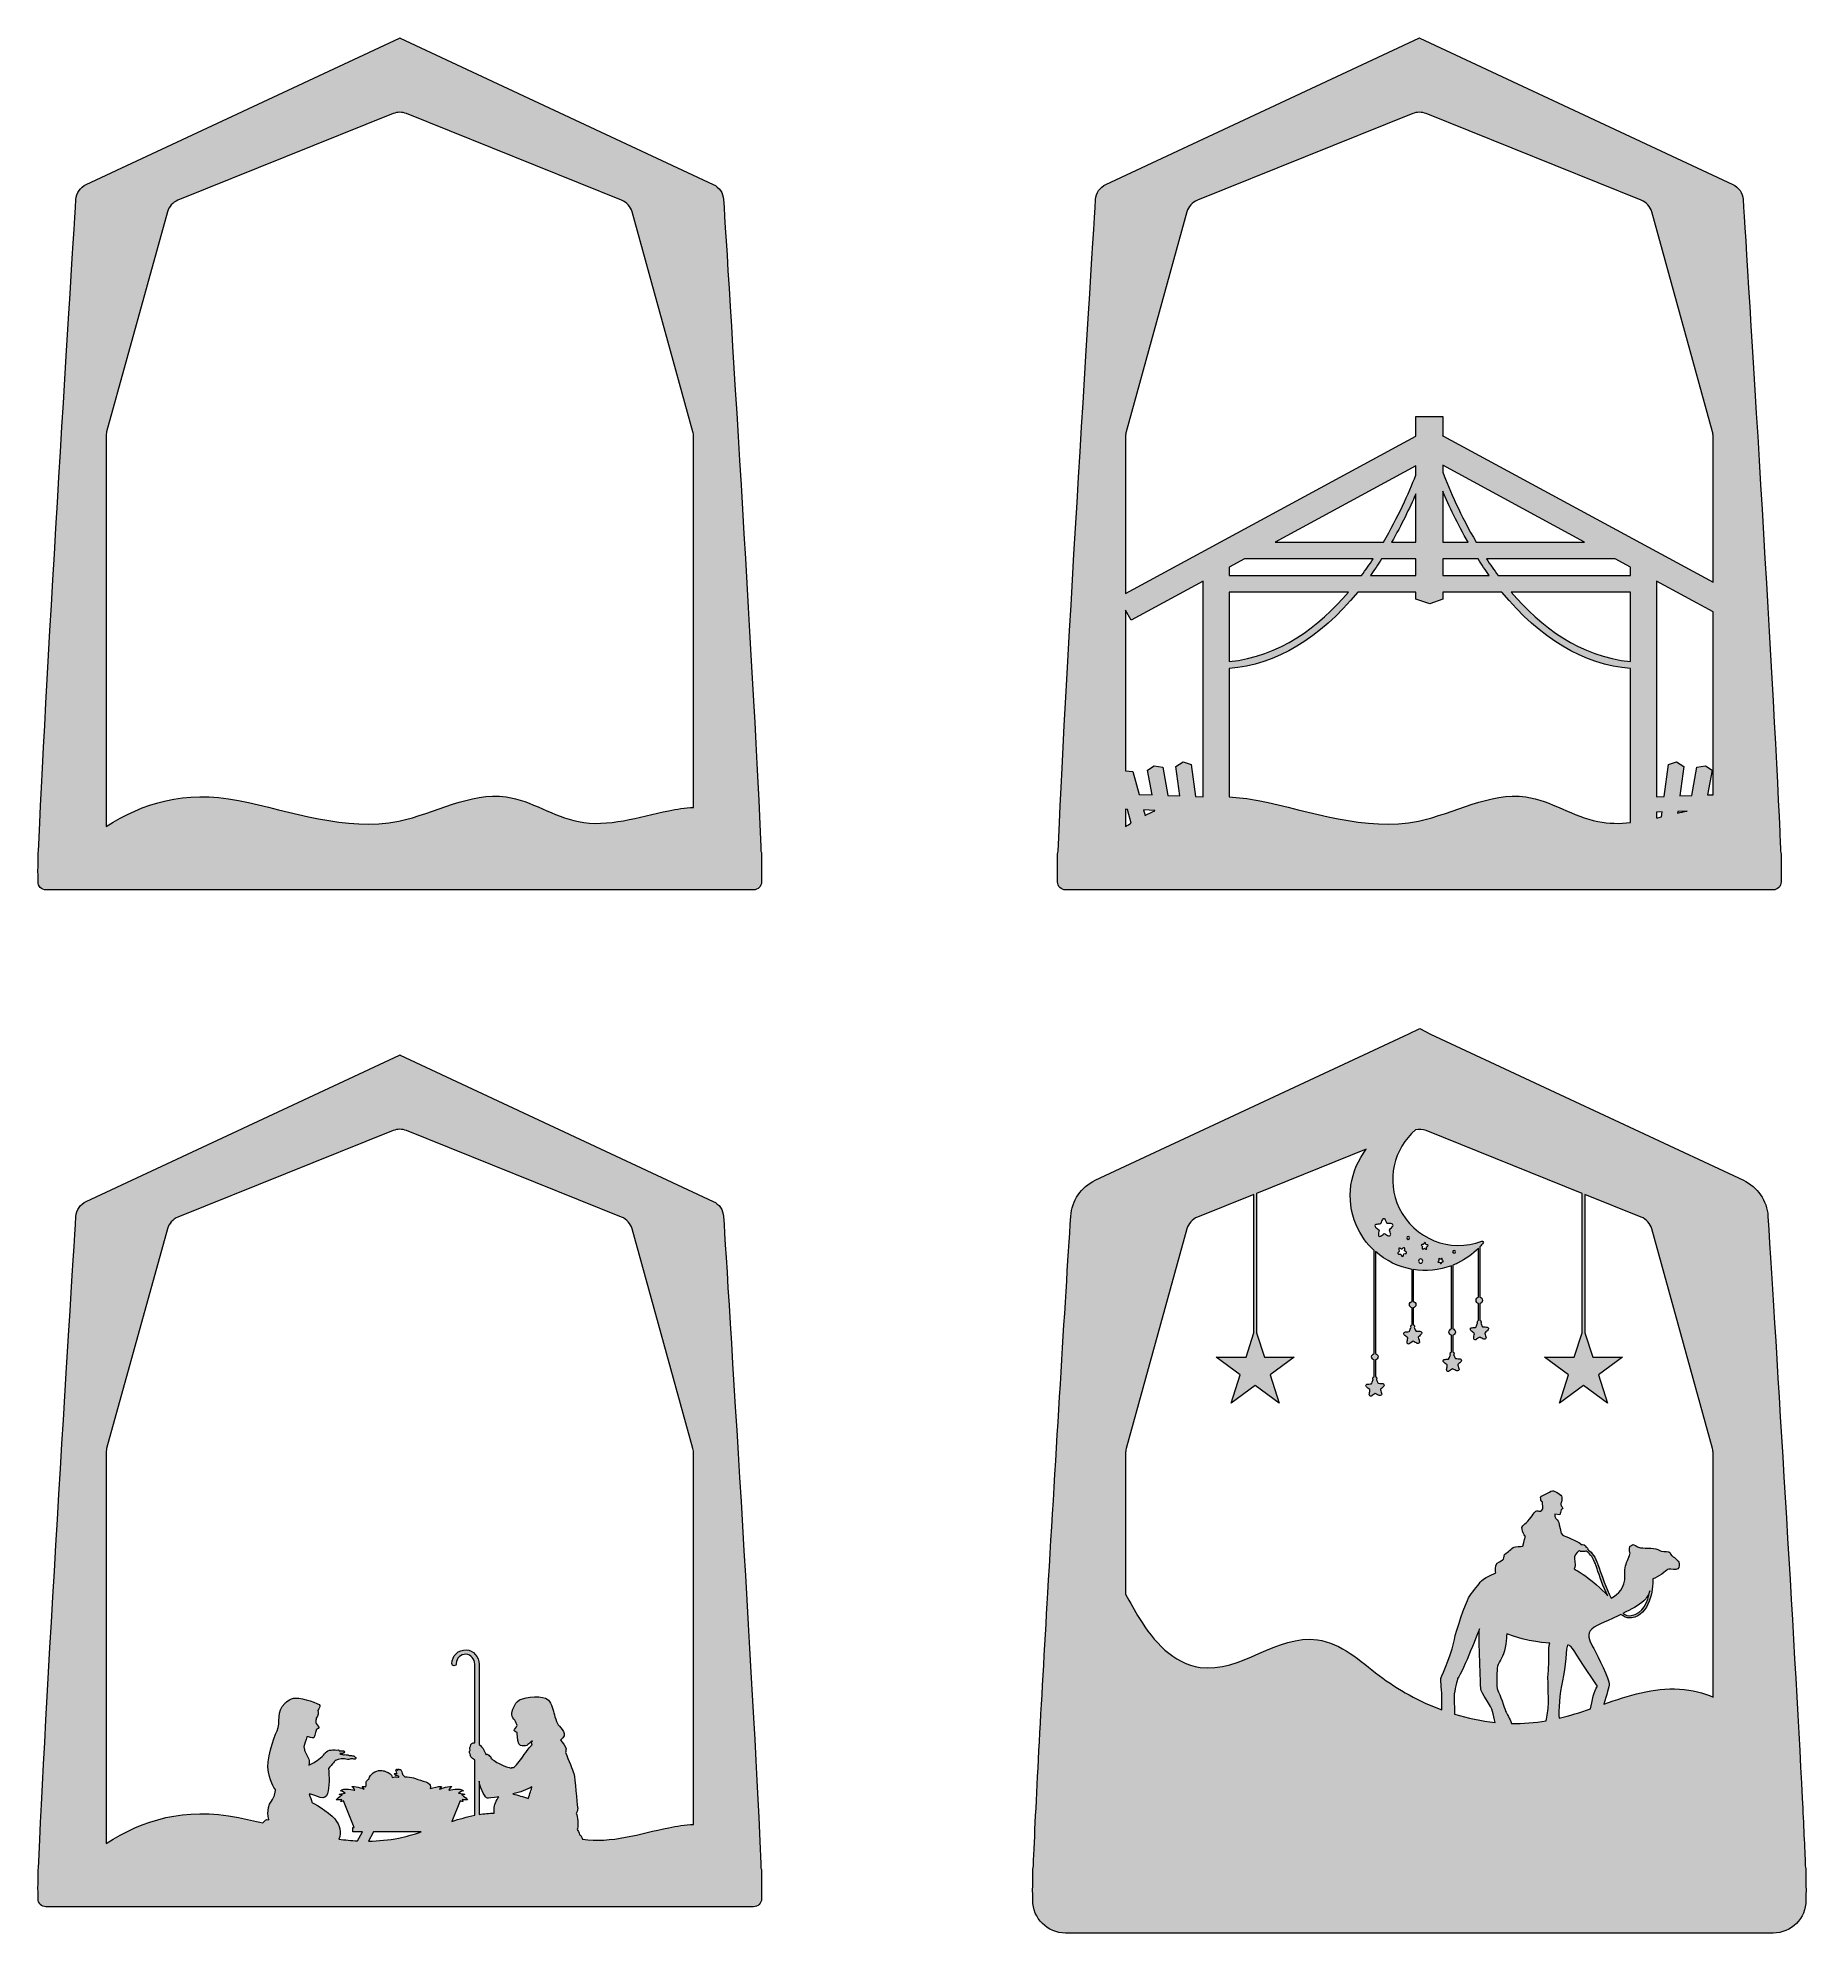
# Model space of a CAD drawing. Extents: x 276 to 986, y -888 to -126.
import ezdxf

# ---------------------------------------------------------------- set-up
doc = ezdxf.new("R2010")
doc.units = 0
doc.header["$MEASUREMENT"] = 0
doc.layers.add('Layer 1', color=7, linetype='Continuous', lineweight=0)

msp = doc.modelspace()

# ---------------------------------------------------------------- hatches: boundary and pattern name
at = {"layer": 'Layer 1', "true_color": 0xeccb74, "transparency": 33554687}
h = msp.add_hatch(color=31, dxfattribs=at)
h.dxf.hatch_style = 2
edge = h.paths.add_edge_path()
edge.add_spline(control_points=[(529.05, -437.04), (517, -439.51), (504.78, -443.8), (492.72, -441.41), (482.69, -439.42), (473.89, -432.95), (463.77, -431.51), (449.03, -429.41), (435.15, -438.22), (420.56, -441.19), (399.17, -445.54), (377.54, -437.19), (356.13, -432.95), (334.06, -428.58), (317.99, -433.98), (302.89, -443.33), (302.89, -443.33), (302.89, -286.61), (302.89, -286.61), (302.89, -285.97), (302.98, -285.32), (303.15, -284.7), (303.15, -284.7), (327.56, -196.4), (327.56, -196.4), (328.16, -194.24), (329.73, -192.49), (331.8, -191.65), (331.8, -191.65), (418.27, -156.87), (418.27, -156.87), (419.99, -156.18), (421.91, -156.18), (423.63, -156.87), (423.63, -156.87), (510.09, -191.65), (510.09, -191.65), (512.16, -192.49), (513.73, -194.24), (514.33, -196.4), (514.33, -196.4), (538.74, -284.7), (538.74, -284.7), (538.91, -285.32), (539, -285.97), (539, -286.61), (539, -286.61), (539, -435.69), (539, -435.69), (535.63, -435.89), (532.27, -436.38), (529.05, -437.04)], knot_values=[0, 0, 0, 0, 1, 1, 1, 2, 2, 2, 3, 3, 3, 4, 4, 4, 5, 5, 5, 6, 6, 6, 7, 7, 7, 8, 8, 8, 9, 9, 9, 10, 10, 10, 11, 11, 11, 12, 12, 12, 13, 13, 13, 14, 14, 14, 15, 15, 15, 16, 16, 16, 17, 17, 17, 17], degree=3, periodic=0)
edge = h.paths.add_edge_path()
edge.add_spline(control_points=[(566.33, -460.04), (566.33, -460.04), (566.33, -454.43), (566.33, -454.43), (566.33, -454.02), (566.24, -453.62), (566.1, -453.26), (566.01, -450.9), (565.9, -448.29), (565.78, -445.48), (563.1, -383.88), (552.85, -219.85), (551.07, -191.38), (550.9, -188.76), (549.32, -186.45), (546.94, -185.34), (546.94, -185.34), (421.11, -126.53), (421.11, -126.53), (421.11, -126.53), (420.95, -126.45), (420.95, -126.45), (420.95, -126.45), (420.78, -126.53), (420.78, -126.53), (420.78, -126.53), (294.95, -185.34), (294.95, -185.34), (292.57, -186.45), (290.99, -188.76), (290.82, -191.38), (288.96, -221.15), (277.84, -399.16), (275.79, -453.26), (275.65, -453.62), (275.56, -454.02), (275.56, -454.43), (275.56, -454.43), (275.56, -460.04), (275.56, -460.04), (275.55, -460.54), (275.53, -461.02), (275.52, -461.48), (275.52, -461.78), (275.53, -462.07), (275.56, -462.36), (275.56, -462.36), (275.56, -463.27), (275.56, -463.27), (275.56, -463.27), (275.56, -465.63), (275.56, -465.63), (275.56, -467.4), (276.99, -468.83), (278.75, -468.83), (278.75, -468.83), (563.13, -468.83), (563.13, -468.83), (564.9, -468.83), (566.33, -467.4), (566.33, -465.63), (566.33, -465.63), (566.33, -462.36), (566.33, -462.36), (566.36, -462.07), (566.37, -461.78), (566.37, -461.48), (566.36, -461.02), (566.34, -460.54), (566.33, -460.04)], knot_values=[0, 0, 0, 0, 1, 1, 1, 2, 2, 2, 3, 3, 3, 4, 4, 4, 5, 5, 5, 6, 6, 6, 7, 7, 7, 8, 8, 8, 9, 9, 9, 10, 10, 10, 11, 11, 11, 12, 12, 12, 13, 13, 13, 14, 14, 14, 15, 15, 15, 16, 16, 16, 17, 17, 17, 18, 18, 18, 19, 19, 19, 20, 20, 20, 21, 21, 21, 22, 22, 22, 23, 23, 23, 23], degree=3, periodic=0)
at = {"layer": 'Layer 1', "true_color": 0xddc6a2, "transparency": 33554687}
h = msp.add_hatch(color=9, dxfattribs=at)
h.dxf.hatch_style = 2
edge = h.paths.add_edge_path()
edge.add_spline(control_points=[(902.48, -441.41), (892.45, -439.42), (883.65, -432.95), (873.53, -431.51), (858.79, -429.41), (844.91, -438.22), (830.32, -441.19), (808.93, -445.54), (787.3, -437.19), (765.89, -432.95), (761.82, -432.14), (757.95, -431.67), (754.25, -431.49), (754.25, -431.49), (754.25, -379.93), (754.25, -379.93), (773.13, -378.29), (790.72, -367.79), (805.92, -349.17), (805.92, -349.17), (829.27, -349.17), (829.27, -349.17), (829.27, -349.17), (829.27, -352), (829.27, -352), (829.27, -352), (834.92, -353.94), (834.92, -353.94), (834.92, -353.94), (840.08, -352), (840.08, -352), (840.08, -352), (840.08, -349.17), (840.08, -349.17), (840.08, -349.17), (863.92, -349.17), (863.92, -349.17), (879.12, -367.79), (896.7, -378.29), (915.58, -379.93), (915.58, -379.93), (915.58, -441.78), (915.58, -441.78), (911.2, -442.26), (906.83, -442.27), (902.48, -441.41)], knot_values=[0, 0, 0, 0, 1, 1, 1, 2, 2, 2, 3, 3, 3, 4, 4, 4, 5, 5, 5, 6, 6, 6, 7, 7, 7, 8, 8, 8, 9, 9, 9, 10, 10, 10, 11, 11, 11, 12, 12, 12, 13, 13, 13, 14, 14, 14, 15, 15, 15, 15], degree=3, periodic=0)
edge = h.paths.add_edge_path()
edge.add_spline(control_points=[(712.65, -436.47), (712.65, -436.47), (713.4, -436.5), (713.4, -436.5), (713.4, -436.5), (714.91, -441.97), (714.91, -441.97), (714.16, -442.41), (713.4, -442.86), (712.65, -443.33), (712.65, -443.33), (712.65, -436.47), (712.65, -436.47)], knot_values=[0, 0, 0, 0, 1, 1, 1, 2, 2, 2, 3, 3, 3, 4, 4, 4, 4], degree=3, periodic=0)
edge = h.paths.add_edge_path()
edge.add_spline(control_points=[(719.86, -436.73), (719.86, -436.73), (724.39, -436.89), (724.39, -436.89), (724.39, -436.89), (724.42, -437.07), (724.42, -437.07), (723.09, -437.65), (721.77, -438.28), (720.46, -438.94), (720.46, -438.94), (719.86, -436.73), (719.86, -436.73)], knot_values=[0, 0, 0, 0, 1, 1, 1, 2, 2, 2, 3, 3, 3, 4, 4, 4, 4], degree=3, periodic=0)
edge = h.paths.add_edge_path()
edge.add_spline(control_points=[(712.65, -356.38), (712.65, -356.38), (714.89, -360.5), (714.89, -360.5), (714.89, -360.5), (743.76, -344.84), (743.76, -344.84), (743.76, -344.84), (743.76, -431.42), (743.76, -431.42), (743.76, -431.42), (740.7, -431.31), (740.7, -431.31), (740.7, -431.31), (738.96, -418.39), (738.96, -418.39), (738.96, -418.39), (735.75, -417.34), (735.75, -417.34), (735.75, -417.34), (732.86, -419.21), (732.86, -419.21), (732.86, -419.21), (734.45, -431.09), (734.45, -431.09), (734.45, -431.09), (729.58, -430.91), (729.58, -430.91), (729.58, -430.91), (727.56, -419.59), (727.56, -419.59), (727.56, -419.59), (724.13, -418.93), (724.13, -418.93), (724.13, -418.93), (721.49, -420.67), (721.49, -420.67), (721.49, -420.67), (723.28, -430.69), (723.28, -430.69), (723.28, -430.69), (718.14, -430.51), (718.14, -430.51), (718.14, -430.51), (715.61, -421.31), (715.61, -421.31), (715.61, -421.31), (712.65, -420.99), (712.65, -420.99), (712.65, -420.99), (712.65, -356.38), (712.65, -356.38)], knot_values=[0, 0, 0, 0, 1, 1, 1, 2, 2, 2, 3, 3, 3, 4, 4, 4, 5, 5, 5, 6, 6, 6, 7, 7, 7, 8, 8, 8, 9, 9, 9, 10, 10, 10, 11, 11, 11, 12, 12, 12, 13, 13, 13, 14, 14, 14, 15, 15, 15, 16, 16, 16, 17, 17, 17, 17], degree=3, periodic=0)
edge = h.paths.add_edge_path()
edge.add_spline(control_points=[(816.25, -329.14), (816.25, -329.14), (772.71, -329.14), (772.71, -329.14), (772.71, -329.14), (829.27, -298.48), (829.27, -298.48), (829.27, -298.48), (829.27, -302.24), (829.27, -302.24), (826.46, -309.37), (822.15, -319.09), (816.25, -329.14)], knot_values=[0, 0, 0, 0, 1, 1, 1, 2, 2, 2, 3, 3, 3, 4, 4, 4, 4], degree=3, periodic=0)
edge = h.paths.add_edge_path()
edge.add_spline(control_points=[(819.56, -329.14), (823.53, -322.22), (826.76, -315.5), (829.27, -309.7), (829.27, -309.7), (829.27, -329.14), (829.27, -329.14), (829.27, -329.14), (819.56, -329.14), (819.56, -329.14)], knot_values=[0, 0, 0, 0, 1, 1, 1, 2, 2, 2, 3, 3, 3, 3], degree=3, periodic=0)
edge = h.paths.add_edge_path()
edge.add_spline(control_points=[(815.53, -335.82), (815.53, -335.82), (829.27, -335.82), (829.27, -335.82), (829.27, -335.82), (829.27, -342.49), (829.27, -342.49), (829.27, -342.49), (811.01, -342.49), (811.01, -342.49), (812.54, -340.35), (814.05, -338.13), (815.53, -335.82)], knot_values=[0, 0, 0, 0, 1, 1, 1, 2, 2, 2, 3, 3, 3, 4, 4, 4, 4], degree=3, periodic=0)
edge = h.paths.add_edge_path()
edge.add_spline(control_points=[(802.18, -349.17), (790.49, -362.91), (774.54, -375.22), (754.25, -377.06), (754.25, -377.06), (754.25, -349.17), (754.25, -349.17), (754.25, -349.17), (802.18, -349.17), (802.18, -349.17)], knot_values=[0, 0, 0, 0, 1, 1, 1, 2, 2, 2, 3, 3, 3, 3], degree=3, periodic=0)
edge = h.paths.add_edge_path()
edge.add_spline(control_points=[(754.25, -342.49), (754.25, -342.49), (754.25, -339.15), (754.25, -339.15), (754.25, -339.15), (760.4, -335.82), (760.4, -335.82), (760.4, -335.82), (812.12, -335.82), (812.12, -335.82), (810.68, -338.02), (809.13, -340.26), (807.47, -342.49), (807.47, -342.49), (754.25, -342.49), (754.25, -342.49)], knot_values=[0, 0, 0, 0, 1, 1, 1, 2, 2, 2, 3, 3, 3, 4, 4, 4, 5, 5, 5, 5], degree=3, periodic=0)
edge = h.paths.add_edge_path()
edge.add_spline(control_points=[(712.91, -284.7), (712.91, -284.7), (737.32, -196.4), (737.32, -196.4), (737.92, -194.24), (739.49, -192.49), (741.56, -191.65), (741.56, -191.65), (828.03, -156.87), (828.03, -156.87), (829.75, -156.18), (831.67, -156.18), (833.39, -156.87), (833.39, -156.87), (919.85, -191.65), (919.85, -191.65), (921.92, -192.49), (923.49, -194.24), (924.09, -196.4), (924.09, -196.4), (948.5, -284.7), (948.5, -284.7), (948.67, -285.32), (948.76, -285.97), (948.76, -286.61), (948.76, -286.61), (948.76, -345.21), (948.76, -345.21), (948.76, -345.21), (840.16, -286.33), (840.16, -286.33), (840.16, -286.33), (840.08, -286.47), (840.08, -286.47), (840.08, -286.47), (840.08, -278.6), (840.08, -278.6), (840.08, -278.6), (829.27, -278.6), (829.27, -278.6), (829.27, -278.6), (829.27, -286.55), (829.27, -286.55), (829.27, -286.55), (712.65, -349.77), (712.65, -349.77), (712.65, -349.77), (712.65, -286.61), (712.65, -286.61), (712.65, -285.97), (712.74, -285.32), (712.91, -284.7)], knot_values=[0, 0, 0, 0, 1, 1, 1, 2, 2, 2, 3, 3, 3, 4, 4, 4, 5, 5, 5, 6, 6, 6, 7, 7, 7, 8, 8, 8, 9, 9, 9, 10, 10, 10, 11, 11, 11, 12, 12, 12, 13, 13, 13, 14, 14, 14, 15, 15, 15, 16, 16, 16, 17, 17, 17, 17], degree=3, periodic=0)
edge = h.paths.add_edge_path()
edge.add_spline(control_points=[(934.55, -437.28), (934.55, -437.28), (938.29, -437.15), (938.29, -437.15), (937.01, -437.42), (935.73, -437.7), (934.45, -438), (934.45, -438), (934.55, -437.28), (934.55, -437.28)], knot_values=[0, 0, 0, 0, 1, 1, 1, 2, 2, 2, 3, 3, 3, 3], degree=3, periodic=0)
edge = h.paths.add_edge_path()
edge.add_spline(control_points=[(926.07, -437.59), (926.07, -437.59), (928.3, -437.51), (928.3, -437.51), (928.3, -437.51), (928.04, -439.5), (928.04, -439.5), (927.38, -439.65), (926.73, -439.8), (926.07, -439.94), (926.07, -439.94), (926.07, -437.59), (926.07, -437.59)], knot_values=[0, 0, 0, 0, 1, 1, 1, 2, 2, 2, 3, 3, 3, 4, 4, 4, 4], degree=3, periodic=0)
edge = h.paths.add_edge_path()
edge.add_spline(control_points=[(945.7, -418.93), (945.7, -418.93), (942.28, -419.59), (942.28, -419.59), (942.28, -419.59), (940.25, -430.91), (940.25, -430.91), (940.25, -430.91), (935.38, -431.09), (935.38, -431.09), (935.38, -431.09), (936.98, -419.21), (936.98, -419.21), (936.98, -419.21), (934.09, -417.34), (934.09, -417.34), (934.09, -417.34), (930.87, -418.39), (930.87, -418.39), (930.87, -418.39), (929.14, -431.31), (929.14, -431.31), (929.14, -431.31), (926.07, -431.42), (926.07, -431.42), (926.07, -431.42), (926.07, -344.84), (926.07, -344.84), (926.07, -344.84), (948.76, -357.14), (948.76, -357.14), (948.76, -357.14), (948.76, -430.61), (948.76, -430.61), (948.76, -430.61), (946.55, -430.69), (946.55, -430.69), (946.55, -430.69), (948.34, -420.67), (948.34, -420.67), (948.34, -420.67), (945.7, -418.93), (945.7, -418.93)], knot_values=[0, 0, 0, 0, 1, 1, 1, 2, 2, 2, 3, 3, 3, 4, 4, 4, 5, 5, 5, 6, 6, 6, 7, 7, 7, 8, 8, 8, 9, 9, 9, 10, 10, 10, 11, 11, 11, 12, 12, 12, 13, 13, 13, 14, 14, 14, 14], degree=3, periodic=0)
edge = h.paths.add_edge_path()
edge.add_spline(control_points=[(915.58, -349.17), (915.58, -349.17), (915.58, -377.06), (915.58, -377.06), (895.29, -375.22), (879.35, -362.91), (867.65, -349.17), (867.65, -349.17), (915.58, -349.17), (915.58, -349.17)], knot_values=[0, 0, 0, 0, 1, 1, 1, 2, 2, 2, 3, 3, 3, 3], degree=3, periodic=0)
edge = h.paths.add_edge_path()
edge.add_spline(control_points=[(857.71, -335.82), (857.71, -335.82), (909.43, -335.82), (909.43, -335.82), (909.43, -335.82), (915.58, -339.15), (915.58, -339.15), (915.58, -339.15), (915.58, -342.49), (915.58, -342.49), (915.58, -342.49), (862.36, -342.49), (862.36, -342.49), (860.7, -340.26), (859.15, -338.02), (857.71, -335.82)], knot_values=[0, 0, 0, 0, 1, 1, 1, 2, 2, 2, 3, 3, 3, 4, 4, 4, 5, 5, 5, 5], degree=3, periodic=0)
edge = h.paths.add_edge_path()
edge.add_spline(control_points=[(854.31, -335.82), (855.78, -338.13), (857.29, -340.35), (858.82, -342.49), (858.82, -342.49), (840.08, -342.49), (840.08, -342.49), (840.08, -342.49), (840.08, -335.82), (840.08, -335.82), (840.08, -335.82), (854.31, -335.82), (854.31, -335.82)], knot_values=[0, 0, 0, 0, 1, 1, 1, 2, 2, 2, 3, 3, 3, 4, 4, 4, 4], degree=3, periodic=0)
edge = h.paths.add_edge_path()
edge.add_spline(control_points=[(840.08, -301), (840.08, -301), (840.08, -298.22), (840.08, -298.22), (840.08, -298.22), (897.12, -329.14), (897.12, -329.14), (897.12, -329.14), (853.58, -329.14), (853.58, -329.14), (847.34, -318.49), (842.87, -308.22), (840.08, -301)], knot_values=[0, 0, 0, 0, 1, 1, 1, 2, 2, 2, 3, 3, 3, 4, 4, 4, 4], degree=3, periodic=0)
edge = h.paths.add_edge_path()
edge.add_spline(control_points=[(850.28, -329.14), (850.28, -329.14), (840.08, -329.14), (840.08, -329.14), (840.08, -329.14), (840.08, -308.58), (840.08, -308.58), (842.66, -314.62), (846.05, -321.77), (850.28, -329.14)], knot_values=[0, 0, 0, 0, 1, 1, 1, 2, 2, 2, 3, 3, 3, 3], degree=3, periodic=0)
edge = h.paths.add_edge_path()
edge.add_spline(control_points=[(976.09, -460.04), (976.09, -460.04), (976.09, -454.43), (976.09, -454.43), (976.09, -454.02), (976, -453.62), (975.86, -453.26), (975.77, -450.9), (975.66, -448.29), (975.54, -445.48), (972.86, -383.88), (962.61, -219.85), (960.83, -191.38), (960.66, -188.76), (959.08, -186.45), (956.7, -185.34), (956.7, -185.34), (830.87, -126.53), (830.87, -126.53), (830.87, -126.53), (830.71, -126.45), (830.71, -126.45), (830.71, -126.45), (830.54, -126.53), (830.54, -126.53), (830.54, -126.53), (704.71, -185.34), (704.71, -185.34), (702.33, -186.45), (700.75, -188.76), (700.58, -191.38), (698.72, -221.15), (687.6, -399.16), (685.55, -453.26), (685.41, -453.62), (685.32, -454.02), (685.32, -454.43), (685.32, -454.43), (685.32, -460.04), (685.32, -460.04), (685.31, -460.54), (685.29, -461.02), (685.28, -461.48), (685.28, -461.78), (685.29, -462.07), (685.32, -462.36), (685.32, -462.36), (685.32, -463.27), (685.32, -463.27), (685.32, -463.27), (685.32, -465.63), (685.32, -465.63), (685.32, -467.4), (686.75, -468.83), (688.51, -468.83), (688.51, -468.83), (972.89, -468.83), (972.89, -468.83), (974.66, -468.83), (976.09, -467.4), (976.09, -465.63), (976.09, -465.63), (976.09, -462.36), (976.09, -462.36), (976.12, -462.07), (976.13, -461.78), (976.13, -461.48), (976.12, -461.02), (976.1, -460.54), (976.09, -460.04)], knot_values=[0, 0, 0, 0, 1, 1, 1, 2, 2, 2, 3, 3, 3, 4, 4, 4, 5, 5, 5, 6, 6, 6, 7, 7, 7, 8, 8, 8, 9, 9, 9, 10, 10, 10, 11, 11, 11, 12, 12, 12, 13, 13, 13, 14, 14, 14, 15, 15, 15, 16, 16, 16, 17, 17, 17, 18, 18, 18, 19, 19, 19, 20, 20, 20, 21, 21, 21, 22, 22, 22, 23, 23, 23, 23], degree=3, periodic=0)
at = {"layer": 'Layer 1', "true_color": 0xa0796e, "transparency": 33554687}
h = msp.add_hatch(color=35, dxfattribs=at)
h.dxf.hatch_style = 2
edge = h.paths.add_edge_path()
edge.add_spline(control_points=[(844.09, -614.32), (844.09, -614), (844.34, -613.74), (844.66, -613.74), (844.98, -613.74), (845.24, -614), (845.24, -614.32), (845.24, -614.63), (844.98, -614.89), (844.66, -614.89), (844.34, -614.89), (844.09, -614.63), (844.09, -614.32)], knot_values=[0, 0, 0, 0, 1, 1, 1, 2, 2, 2, 3, 3, 3, 4, 4, 4, 4], degree=3, periodic=0)
edge = h.paths.add_edge_path()
edge.add_spline(control_points=[(838.46, -617.24), (838.42, -617.12), (838.54, -616.95), (838.67, -617.01), (838.81, -617.07), (838.96, -617.15), (839.13, -617.24), (839.16, -617.25), (839.19, -617.25), (839.21, -617.23), (839.37, -617.11), (839.52, -617.01), (839.64, -616.94), (839.74, -616.88), (839.93, -616.96), (839.92, -617.08), (839.91, -617.22), (839.88, -617.4), (839.84, -617.6), (839.84, -617.63), (839.85, -617.66), (839.88, -617.67), (840.05, -617.78), (840.2, -617.89), (840.3, -617.99), (840.38, -618.07), (840.34, -618.26), (840.23, -618.3), (840.09, -618.34), (839.91, -618.37), (839.71, -618.4), (839.68, -618.4), (839.66, -618.42), (839.65, -618.45), (839.6, -618.64), (839.54, -618.82), (839.49, -618.95), (839.45, -619.06), (839.24, -619.04), (839.17, -618.95), (839.09, -618.83), (838.99, -618.66), (838.9, -618.46), (838.68, -618.47), (838.5, -618.47), (838.33, -618.47), (838.19, -618.46), (838.15, -618.26), (838.24, -618.16), (838.34, -618.05), (838.45, -617.93), (838.58, -617.79), (838.6, -617.77), (838.61, -617.74), (838.6, -617.72), (838.54, -617.54), (838.49, -617.38), (838.46, -617.24)], knot_values=[0, 0, 0, 0, 1, 1, 1, 2, 2, 2, 3, 3, 3, 4, 4, 4, 5, 5, 5, 6, 6, 6, 7, 7, 7, 8, 8, 8, 9, 9, 9, 10, 10, 10, 11, 11, 11, 12, 12, 12, 13, 13, 13, 14, 14, 14, 15, 15, 15, 16, 16, 16, 17, 17, 17, 18, 18, 18, 19, 19, 19, 19], degree=3, periodic=0)
edge = h.paths.add_edge_path()
edge.add_spline(control_points=[(832.07, -618.02), (832.07, -618.49), (831.69, -618.87), (831.22, -618.87), (830.76, -618.87), (830.38, -618.49), (830.38, -618.02), (830.38, -617.56), (830.76, -617.18), (831.22, -617.18), (831.69, -617.18), (832.07, -617.56), (832.07, -618.02)], knot_values=[0, 0, 0, 0, 1, 1, 1, 2, 2, 2, 3, 3, 3, 4, 4, 4, 4], degree=3, periodic=0)
edge = h.paths.add_edge_path()
edge.add_spline(control_points=[(833.67, -613.1), (833.68, -613.26), (833.44, -613.35), (833.31, -613.28), (833.14, -613.18), (832.93, -613.04), (832.72, -612.86), (832.48, -612.99), (832.26, -613.09), (832.07, -613.18), (831.91, -613.26), (831.75, -613.04), (831.8, -612.88), (831.85, -612.7), (831.91, -612.5), (831.98, -612.27), (831.99, -612.24), (831.99, -612.2), (831.96, -612.17), (831.79, -612), (831.66, -611.84), (831.53, -611.7), (831.42, -611.58), (831.48, -611.31), (831.65, -611.31), (831.85, -611.31), (832.07, -611.31), (832.31, -611.32), (832.35, -611.32), (832.38, -611.3), (832.4, -611.27), (832.51, -611.04), (832.63, -610.84), (832.73, -610.7), (832.82, -610.58), (833.08, -610.56), (833.14, -610.71), (833.2, -610.88), (833.27, -611.1), (833.34, -611.35), (833.35, -611.38), (833.38, -611.41), (833.41, -611.41), (833.67, -611.45), (833.9, -611.49), (834.08, -611.54), (834.21, -611.59), (834.27, -611.84), (834.16, -611.94), (834.03, -612.06), (833.84, -612.2), (833.62, -612.34), (833.59, -612.36), (833.57, -612.4), (833.58, -612.43), (833.62, -612.69), (833.66, -612.92), (833.67, -613.1)], knot_values=[0, 0, 0, 0, 1, 1, 1, 2, 2, 2, 3, 3, 3, 4, 4, 4, 5, 5, 5, 6, 6, 6, 7, 7, 7, 8, 8, 8, 9, 9, 9, 10, 10, 10, 11, 11, 11, 12, 12, 12, 13, 13, 13, 14, 14, 14, 15, 15, 15, 16, 16, 16, 17, 17, 17, 18, 18, 18, 19, 19, 19, 19], degree=3, periodic=0)
edge = h.paths.add_edge_path()
edge.add_spline(control_points=[(825.61, -608.72), (825.61, -608.4), (825.87, -608.14), (826.19, -608.14), (826.5, -608.14), (826.76, -608.4), (826.76, -608.72), (826.76, -609.03), (826.5, -609.29), (826.19, -609.29), (825.87, -609.29), (825.61, -609.03), (825.61, -608.72)], knot_values=[0, 0, 0, 0, 1, 1, 1, 2, 2, 2, 3, 3, 3, 4, 4, 4, 4], degree=3, periodic=0)
edge = h.paths.add_edge_path()
edge.add_spline(control_points=[(822.41, -613.18), (822.38, -612.99), (822.59, -612.73), (822.78, -612.8), (823, -612.89), (823.27, -613.03), (823.56, -613.18), (823.6, -613.21), (823.65, -613.2), (823.69, -613.17), (823.95, -612.96), (824.2, -612.78), (824.4, -612.66), (824.57, -612.57), (824.85, -612.74), (824.85, -612.93), (824.85, -613.16), (824.81, -613.47), (824.75, -613.8), (824.74, -613.84), (824.76, -613.89), (824.8, -613.92), (825.08, -614.1), (825.32, -614.27), (825.51, -614.42), (825.66, -614.55), (825.53, -614.86), (825.35, -614.92), (825.11, -614.99), (824.8, -615.06), (824.44, -615.11), (824.35, -615.45), (824.25, -615.74), (824.17, -616), (824.09, -616.22), (823.75, -616.18), (823.64, -615.99), (823.52, -615.78), (823.38, -615.55), (823.23, -615.27), (823.21, -615.24), (823.17, -615.21), (823.12, -615.21), (822.81, -615.21), (822.54, -615.2), (822.3, -615.19), (822.08, -615.19), (821.88, -614.91), (822.04, -614.74), (822.21, -614.56), (822.4, -614.35), (822.63, -614.12), (822.66, -614.09), (822.67, -614.04), (822.66, -614), (822.54, -613.69), (822.46, -613.4), (822.41, -613.18)], knot_values=[0, 0, 0, 0, 1, 1, 1, 2, 2, 2, 3, 3, 3, 4, 4, 4, 5, 5, 5, 6, 6, 6, 7, 7, 7, 8, 8, 8, 9, 9, 9, 10, 10, 10, 11, 11, 11, 12, 12, 12, 13, 13, 13, 14, 14, 14, 15, 15, 15, 16, 16, 16, 17, 17, 17, 18, 18, 18, 19, 19, 19, 19], degree=3, periodic=0)
edge = h.paths.add_edge_path()
edge.add_spline(control_points=[(912.53, -759.62), (915.82, -758.04), (918.93, -756.43), (920.93, -754.59), (922.08, -753.54), (922.81, -752.06), (923.28, -750.61), (922.54, -754.91), (920.54, -759.8), (915.82, -760.52), (914.67, -760.7), (913.57, -760.35), (912.53, -759.62)], knot_values=[0, 0, 0, 0, 1, 1, 1, 2, 2, 2, 3, 3, 3, 4, 4, 4, 4], degree=3, periodic=0)
edge = h.paths.add_edge_path()
edge.add_spline(control_points=[(948.76, -793.3), (944.86, -791.49), (940.41, -790.34), (935.2, -790.03), (924.8, -789.43), (914.87, -792.64), (904.91, -796.09), (905.96, -792.44), (906.99, -788.91), (907, -788.03), (907.02, -786.41), (902.35, -776.44), (901.25, -774.52), (900.15, -772.59), (898.25, -769.68), (898.92, -767.44), (899.6, -765.2), (903.69, -763.89), (908.37, -761.61), (909.47, -761.08), (910.58, -760.55), (911.69, -760.03), (912.83, -760.94), (914.05, -761.49), (915.35, -761.46), (915.55, -761.45), (915.75, -761.44), (915.96, -761.4), (923.37, -760.27), (924.66, -750.07), (924.54, -745.69), (926.72, -745.2), (929.92, -742.41), (930.43, -741.98), (930.98, -741.52), (932.44, -742.05), (933.81, -742.02), (935.18, -741.99), (935.26, -740.54), (935.17, -739.5), (935.07, -738.46), (932.47, -736.7), (932.01, -736.3), (931.56, -735.9), (931.92, -735.3), (930.91, -734.92), (929.9, -734.53), (928.05, -735.09), (927.07, -734.18), (926.08, -733.28), (921.64, -733.49), (919.62, -733.2), (917.61, -732.91), (917.1, -731.66), (916.48, -731.97), (915.86, -732.28), (915.35, -732.73), (915.35, -732.73), (914.85, -733.86), (915.41, -735.44), (915.41, -735.44), (915.2, -736.3), (914.03, -738.77), (913.55, -740.53), (913.07, -742.28), (913.26, -746.08), (913.26, -746.08), (912.73, -750.65), (909.15, -752.8), (907.81, -753.45), (905.7, -749.41), (904.04, -744.54), (902.95, -741.35), (902.61, -740.35), (902.32, -739.52), (902.09, -738.92), (901.03, -736.12), (899.44, -734.63), (898.29, -733.86), (898.36, -733.77), (898.4, -733.69), (898.4, -733.69), (898.37, -733.26), (897.65, -732.93), (897.65, -732.93), (897.68, -732.79), (897.58, -732.64), (897.58, -732.64), (896.68, -731.64), (895.55, -731.89), (895.55, -731.89), (895.55, -731.89), (895.42, -731.49), (895.42, -731.49), (894.31, -730.63), (888.93, -728.47), (888.58, -728.31), (888.22, -728.15), (888.05, -727.79), (888, -727.69), (887.96, -727.6), (887.66, -727.51), (887.66, -727.51), (887.66, -727.51), (886.94, -723.63), (886.71, -723.04), (886.47, -722.45), (885.6, -721.54), (885.32, -720.96), (885.05, -720.37), (885.11, -719.77), (885.11, -719.77), (885.11, -719.77), (887.16, -720.03), (887.16, -720.03), (887.44, -719.37), (887.57, -718.65), (887.64, -717.96), (887.98, -717.71), (888.36, -717.39), (888.31, -717.25), (888.25, -717.08), (887.9, -716.62), (887.67, -716.34), (887.42, -715.88), (887.58, -715.39), (887.58, -715.39), (887.63, -714.94), (888.21, -715.22), (888, -712.73), (887.96, -712.28), (885.13, -710.27), (884.2, -710.29), (883.27, -710.31), (883.18, -711.17), (880.9, -711.92), (878.61, -712.68), (879.63, -713.55), (879.57, -714.1), (879.51, -714.66), (880.21, -714.72), (880.21, -714.72), (880.19, -715.27), (880.28, -716.14), (880.38, -716.95), (880.5, -717.92), (879.64, -718.7), (878.68, -718.51), (878.12, -718.39), (877.63, -718.39), (877.22, -718.76), (876.39, -719.52), (874.82, -722.52), (873.13, -723.6), (871.45, -724.67), (871.95, -725.44), (872.16, -726.51), (872.37, -727.59), (873.3, -728.64), (873.3, -728.64), (872.72, -730.21), (872.44, -732.5), (872.44, -732.5), (872.44, -732.5), (870.61, -732.82), (869.33, -732.85), (868.05, -732.88), (866.81, -734.74), (865.6, -735.38), (864.39, -736.02), (864.92, -737.34), (864.54, -737.8), (864.16, -738.25), (863.27, -738.55), (862.01, -739.41), (860.75, -740.27), (861.43, -743.32), (861.43, -743.32), (861.43, -743.32), (856.13, -745.5), (855.16, -747.08), (854.2, -748.66), (851.53, -751.33), (850.51, -753.3), (849.5, -755.27), (845.19, -766.83), (844.81, -770.13), (844.44, -773.42), (839.79, -784.77), (839.41, -785.39), (839.04, -786.01), (839.66, -789.28), (839.75, -793.01), (839.78, -794.32), (839.76, -796.32), (839.72, -798.37), (830.71, -795.05), (822.16, -790.33), (814.53, -784.54), (806.84, -778.71), (799.34, -771.54), (789.78, -770.23), (773.54, -768.01), (758.78, -783.59), (742.56, -781.29), (731.87, -779.77), (723.81, -770.83), (718.19, -761.61), (716.26, -758.44), (714.48, -755.16), (712.65, -751.91), (712.65, -751.91), (712.65, -695.31), (712.65, -695.31), (712.65, -694.67), (712.74, -694.02), (712.91, -693.4), (712.91, -693.4), (737.32, -605.1), (737.32, -605.1), (737.92, -602.94), (739.49, -601.19), (741.56, -600.35), (741.56, -600.35), (764.24, -591.23), (764.24, -591.23), (764.24, -591.23), (764.24, -646.84), (764.24, -646.84), (764.24, -646.84), (761.04, -656.68), (761.04, -656.68), (761.04, -656.68), (749.08, -656.68), (749.08, -656.68), (749.08, -656.68), (758.76, -663.71), (758.76, -663.71), (758.76, -663.71), (755.06, -675.09), (755.06, -675.09), (755.06, -675.09), (764.74, -668.06), (764.74, -668.06), (764.74, -668.06), (774.42, -675.09), (774.42, -675.09), (774.42, -675.09), (770.72, -663.71), (770.72, -663.71), (770.72, -663.71), (780.4, -656.68), (780.4, -656.68), (780.4, -656.68), (768.44, -656.68), (768.44, -656.68), (768.44, -656.68), (765.24, -646.84), (765.24, -646.84), (765.24, -646.84), (765.24, -590.83), (765.24, -590.83), (765.24, -590.83), (809.39, -573.07), (809.39, -573.07), (802.81, -581.47), (800.92, -593.11), (805.3, -603.43), (807.03, -607.5), (809.54, -610.99), (812.57, -613.79), (812.57, -613.79), (812.57, -655.21), (812.57, -655.21), (811.97, -655.32), (811.52, -655.85), (811.52, -656.48), (811.52, -657.12), (811.97, -657.64), (812.57, -657.76), (812.57, -657.76), (812.57, -664.46), (812.57, -664.46), (812.26, -664.56), (812.04, -664.85), (812.04, -665.2), (812.04, -665.36), (812.09, -665.5), (812.17, -665.63), (811.98, -666.04), (811.75, -666.56), (811.55, -667.16), (811.52, -667.25), (811.44, -667.32), (811.35, -667.33), (810.7, -667.39), (810.12, -667.48), (809.62, -667.55), (809.15, -667.62), (809.12, -668.33), (809.45, -668.61), (809.83, -668.93), (810.25, -669.3), (810.75, -669.69), (810.83, -669.75), (810.86, -669.84), (810.84, -669.93), (810.73, -670.56), (810.66, -671.11), (810.59, -671.61), (810.51, -672.04), (811.01, -672.54), (811.41, -672.29), (811.88, -671.99), (812.41, -671.63), (812.99, -671.21), (813.62, -671.59), (814.22, -671.88), (814.69, -672.07), (815.06, -672.2), (815.66, -671.87), (815.58, -671.47), (815.47, -671), (815.29, -670.4), (815.08, -669.76), (815.05, -669.67), (815.08, -669.57), (815.15, -669.5), (815.67, -669.05), (816.12, -668.61), (816.43, -668.25), (816.66, -667.94), (816.43, -667.32), (816.04, -667.24), (815.58, -667.18), (814.95, -667.15), (814.26, -667.15), (814.17, -667.15), (814.07, -667.1), (814.03, -667.01), (813.82, -666.51), (813.62, -666.06), (813.42, -665.68), (813.53, -665.55), (813.59, -665.38), (813.59, -665.2), (813.59, -664.85), (813.37, -664.56), (813.06, -664.46), (813.06, -664.46), (813.06, -657.76), (813.06, -657.76), (813.66, -657.64), (814.12, -657.12), (814.12, -656.48), (814.12, -655.85), (813.66, -655.32), (813.06, -655.21), (813.06, -655.21), (813.06, -614.23), (813.06, -614.23), (817.24, -617.93), (822.35, -620.37), (827.77, -621.34), (827.77, -621.34), (827.77, -634.23), (827.77, -634.23), (827.17, -634.34), (826.71, -634.87), (826.71, -635.5), (826.71, -636.14), (827.17, -636.66), (827.77, -636.78), (827.77, -636.78), (827.77, -643.48), (827.77, -643.48), (827.46, -643.58), (827.23, -643.87), (827.23, -644.21), (827.23, -644.37), (827.28, -644.52), (827.37, -644.65), (827.17, -645.06), (826.95, -645.58), (826.75, -646.18), (826.72, -646.26), (826.64, -646.33), (826.55, -646.34), (825.89, -646.41), (825.32, -646.49), (824.81, -646.57), (824.35, -646.64), (824.31, -647.35), (824.65, -647.63), (825.02, -647.95), (825.44, -648.32), (825.95, -648.71), (826.02, -648.76), (826.06, -648.86), (826.04, -648.95), (825.92, -649.58), (825.85, -650.13), (825.78, -650.63), (825.71, -651.06), (826.21, -651.56), (826.61, -651.31), (827.07, -651), (827.6, -650.65), (828.18, -650.23), (828.81, -650.61), (829.41, -650.9), (829.89, -651.09), (830.26, -651.22), (830.86, -650.89), (830.78, -650.48), (830.67, -650.02), (830.49, -649.42), (830.28, -648.78), (830.25, -648.69), (830.27, -648.58), (830.35, -648.52), (830.86, -648.07), (831.32, -647.63), (831.62, -647.27), (831.86, -646.96), (831.62, -646.33), (831.24, -646.26), (830.77, -646.2), (830.14, -646.17), (829.46, -646.17), (829.36, -646.17), (829.27, -646.12), (829.23, -646.03), (829.02, -645.53), (828.81, -645.08), (828.62, -644.7), (828.73, -644.56), (828.79, -644.4), (828.79, -644.21), (828.79, -643.87), (828.56, -643.58), (828.26, -643.48), (828.26, -643.48), (828.26, -636.78), (828.26, -636.78), (828.86, -636.66), (829.31, -636.14), (829.31, -635.5), (829.31, -634.87), (828.86, -634.34), (828.26, -634.23), (828.26, -634.23), (828.26, -621.42), (828.26, -621.42), (833.3, -622.24), (838.59, -621.78), (843.64, -619.87), (843.64, -619.87), (843.64, -645.28), (843.64, -645.28), (843.04, -645.39), (842.59, -645.92), (842.59, -646.55), (842.59, -647.19), (843.04, -647.72), (843.64, -647.83), (843.64, -647.83), (843.64, -654.53), (843.64, -654.53), (843.33, -654.63), (843.11, -654.92), (843.11, -655.27), (843.11, -655.43), (843.16, -655.58), (843.24, -655.7), (843.05, -656.11), (842.82, -656.63), (842.62, -657.23), (842.59, -657.32), (842.51, -657.39), (842.42, -657.4), (841.77, -657.46), (841.19, -657.55), (840.68, -657.62), (840.22, -657.69), (840.19, -658.4), (840.52, -658.68), (840.9, -659), (841.32, -659.37), (841.82, -659.76), (841.89, -659.82), (841.93, -659.91), (841.91, -660), (841.79, -660.63), (841.72, -661.18), (841.65, -661.68), (841.58, -662.11), (842.08, -662.62), (842.48, -662.36), (842.94, -662.06), (843.47, -661.7), (844.05, -661.29), (844.69, -661.66), (845.28, -661.95), (845.76, -662.14), (846.13, -662.27), (846.73, -661.95), (846.65, -661.54), (846.54, -661.07), (846.36, -660.47), (846.15, -659.83), (846.12, -659.74), (846.15, -659.64), (846.22, -659.57), (846.73, -659.12), (847.19, -658.68), (847.49, -658.33), (847.73, -658.02), (847.49, -657.39), (847.11, -657.31), (846.64, -657.25), (846.01, -657.22), (845.33, -657.23), (845.23, -657.22), (845.14, -657.17), (845.1, -657.08), (844.89, -656.58), (844.68, -656.13), (844.49, -655.75), (844.6, -655.62), (844.66, -655.45), (844.66, -655.27), (844.66, -654.92), (844.44, -654.63), (844.13, -654.53), (844.13, -654.53), (844.13, -647.83), (844.13, -647.83), (844.73, -647.72), (845.18, -647.19), (845.18, -646.55), (845.18, -645.92), (844.73, -645.39), (844.13, -645.28), (844.13, -645.28), (844.13, -619.68), (844.13, -619.68), (844.77, -619.42), (845.41, -619.15), (846.05, -618.84), (849.3, -617.28), (852.15, -615.21), (854.54, -612.77), (854.54, -612.77), (854.54, -632.53), (854.54, -632.53), (853.94, -632.65), (853.48, -633.17), (853.48, -633.81), (853.48, -634.44), (853.94, -634.97), (854.54, -635.08), (854.54, -635.08), (854.54, -641.78), (854.54, -641.78), (854.23, -641.88), (854, -642.17), (854, -642.52), (854, -642.68), (854.05, -642.83), (854.14, -642.95), (853.94, -643.37), (853.72, -643.89), (853.52, -644.48), (853.49, -644.57), (853.41, -644.64), (853.31, -644.65), (852.66, -644.72), (852.08, -644.8), (851.58, -644.88), (851.12, -644.95), (851.08, -645.66), (851.42, -645.93), (851.79, -646.26), (852.21, -646.62), (852.72, -647.01), (852.79, -647.07), (852.83, -647.17), (852.81, -647.26), (852.69, -647.89), (852.62, -648.44), (852.55, -648.93), (852.48, -649.36), (852.98, -649.87), (853.38, -649.61), (853.84, -649.31), (854.37, -648.96), (854.95, -648.54), (855.58, -648.91), (856.18, -649.2), (856.66, -649.39), (857.02, -649.53), (857.63, -649.2), (857.54, -648.79), (857.44, -648.32), (857.26, -647.73), (857.04, -647.09), (857.01, -647), (857.04, -646.89), (857.12, -646.83), (857.63, -646.38), (858.09, -645.94), (858.39, -645.58), (858.63, -645.27), (858.39, -644.64), (858.01, -644.57), (857.54, -644.5), (856.91, -644.47), (856.23, -644.48), (856.13, -644.48), (856.04, -644.42), (856, -644.33), (855.79, -643.84), (855.58, -643.38), (855.39, -643), (855.49, -642.87), (855.56, -642.7), (855.56, -642.52), (855.56, -642.17), (855.33, -641.88), (855.02, -641.78), (855.02, -641.78), (855.02, -635.08), (855.02, -635.08), (855.63, -634.97), (856.08, -634.44), (856.08, -633.81), (856.08, -633.17), (855.63, -632.65), (855.02, -632.53), (855.02, -632.53), (855.02, -612.26), (855.02, -612.26), (855.49, -611.76), (855.94, -611.25), (856.37, -610.72), (856.67, -610.35), (856.27, -609.81), (855.81, -609.99), (843.1, -614.83), (828.58, -609.19), (822.58, -596.7), (817.3, -585.68), (820.34, -572.83), (829.19, -565.23), (830.58, -564.92), (832.05, -565.03), (833.39, -565.57), (833.39, -565.57), (896.18, -590.83), (896.18, -590.83), (896.18, -590.83), (896.18, -646.84), (896.18, -646.84), (896.18, -646.84), (892.98, -656.68), (892.98, -656.68), (892.98, -656.68), (881.02, -656.68), (881.02, -656.68), (881.02, -656.68), (890.7, -663.71), (890.7, -663.71), (890.7, -663.71), (887, -675.09), (887, -675.09), (887, -675.09), (896.68, -668.06), (896.68, -668.06), (896.68, -668.06), (906.36, -675.09), (906.36, -675.09), (906.36, -675.09), (902.66, -663.71), (902.66, -663.71), (902.66, -663.71), (912.34, -656.68), (912.34, -656.68), (912.34, -656.68), (900.38, -656.68), (900.38, -656.68), (900.38, -656.68), (897.18, -646.84), (897.18, -646.84), (897.18, -646.84), (897.18, -591.23), (897.18, -591.23), (897.18, -591.23), (919.85, -600.35), (919.85, -600.35), (921.92, -601.19), (923.49, -602.94), (924.09, -605.1), (924.09, -605.1), (948.5, -693.4), (948.5, -693.4), (948.67, -694.02), (948.76, -694.67), (948.76, -695.31), (948.76, -695.31), (948.76, -793.3), (948.76, -793.3)], knot_values=[0, 0, 0, 0, 1, 1, 1, 2, 2, 2, 3, 3, 3, 4, 4, 4, 5, 5, 5, 6, 6, 6, 7, 7, 7, 8, 8, 8, 9, 9, 9, 10, 10, 10, 11, 11, 11, 12, 12, 12, 13, 13, 13, 14, 14, 14, 15, 15, 15, 16, 16, 16, 17, 17, 17, 18, 18, 18, 19, 19, 19, 20, 20, 20, 21, 21, 21, 22, 22, 22, 23, 23, 23, 24, 24, 24, 25, 25, 25, 26, 26, 26, 27, 27, 27, 28, 28, 28, 29, 29, 29, 30, 30, 30, 31, 31, 31, 32, 32, 32, 33, 33, 33, 34, 34, 34, 35, 35, 35, 36, 36, 36, 37, 37, 37, 38, 38, 38, 39, 39, 39, 40, 40, 40, 41, 41, 41, 42, 42, 42, 43, 43, 43, 44, 44, 44, 45, 45, 45, 46, 46, 46, 47, 47, 47, 48, 48, 48, 49, 49, 49, 50, 50, 50, 51, 51, 51, 52, 52, 52, 53, 53, 53, 54, 54, 54, 55, 55, 55, 56, 56, 56, 57, 57, 57, 58, 58, 58, 59, 59, 59, 60, 60, 60, 61, 61, 61, 62, 62, 62, 63, 63, 63, 64, 64, 64, 65, 65, 65, 66, 66, 66, 67, 67, 67, 68, 68, 68, 69, 69, 69, 70, 70, 70, 71, 71, 71, 72, 72, 72, 73, 73, 73, 74, 74, 74, 75, 75, 75, 76, 76, 76, 77, 77, 77, 78, 78, 78, 79, 79, 79, 80, 80, 80, 81, 81, 81, 82, 82, 82, 83, 83, 83, 84, 84, 84, 85, 85, 85, 86, 86, 86, 87, 87, 87, 88, 88, 88, 89, 89, 89, 90, 90, 90, 91, 91, 91, 92, 92, 92, 93, 93, 93, 94, 94, 94, 95, 95, 95, 96, 96, 96, 97, 97, 97, 98, 98, 98, 99, 99, 99, 100, 100, 100, 101, 101, 101, 102, 102, 102, 103, 103, 103, 104, 104, 104, 105, 105, 105, 106, 106, 106, 107, 107, 107, 108, 108, 108, 109, 109, 109, 110, 110, 110, 111, 111, 111, 112, 112, 112, 113, 113, 113, 114, 114, 114, 115, 115, 115, 116, 116, 116, 117, 117, 117, 118, 118, 118, 119, 119, 119, 120, 120, 120, 121, 121, 121, 122, 122, 122, 123, 123, 123, 124, 124, 124, 125, 125, 125, 126, 126, 126, 127, 127, 127, 128, 128, 128, 129, 129, 129, 130, 130, 130, 131, 131, 131, 132, 132, 132, 133, 133, 133, 134, 134, 134, 135, 135, 135, 136, 136, 136, 137, 137, 137, 138, 138, 138, 139, 139, 139, 140, 140, 140, 141, 141, 141, 142, 142, 142, 143, 143, 143, 144, 144, 144, 145, 145, 145, 146, 146, 146, 147, 147, 147, 148, 148, 148, 149, 149, 149, 150, 150, 150, 151, 151, 151, 152, 152, 152, 153, 153, 153, 154, 154, 154, 155, 155, 155, 156, 156, 156, 157, 157, 157, 158, 158, 158, 159, 159, 159, 160, 160, 160, 161, 161, 161, 162, 162, 162, 163, 163, 163, 164, 164, 164, 165, 165, 165, 166, 166, 166, 167, 167, 167, 168, 168, 168, 169, 169, 169, 170, 170, 170, 171, 171, 171, 172, 172, 172, 173, 173, 173, 174, 174, 174, 175, 175, 175, 176, 176, 176, 177, 177, 177, 178, 178, 178, 179, 179, 179, 180, 180, 180, 181, 181, 181, 182, 182, 182, 183, 183, 183, 184, 184, 184, 185, 185, 185, 186, 186, 186, 187, 187, 187, 188, 188, 188, 189, 189, 189, 190, 190, 190, 191, 191, 191, 192, 192, 192, 193, 193, 193, 194, 194, 194, 195, 195, 195, 196, 196, 196, 197, 197, 197, 198, 198, 198, 199, 199, 199, 200, 200, 200, 201, 201, 201, 202, 202, 202, 203, 203, 203, 204, 204, 204, 205, 205, 205, 206, 206, 206, 207, 207, 207, 208, 208, 208, 209, 209, 209, 210, 210, 210, 211, 211, 211, 212, 212, 212, 213, 213, 213, 214, 214, 214, 215, 215, 215, 216, 216, 216, 217, 217, 217, 218, 218, 218, 219, 219, 219, 220, 220, 220, 221, 221, 221, 222, 222, 222, 223, 223, 223, 224, 224, 224, 225, 225, 225, 226, 226, 226, 227, 227, 227, 228, 228, 228, 229, 229, 229, 230, 230, 230, 231, 231, 231, 232, 232, 232, 233, 233, 233, 234, 234, 234, 235, 235, 235, 236, 236, 236, 237, 237, 237, 237], degree=3, periodic=0)
edge = h.paths.add_edge_path()
edge.add_spline(control_points=[(893.06, -736.87), (893.22, -735.46), (894.92, -734.45), (895.04, -734.45), (895.16, -734.46), (895.29, -734.56), (895.51, -734.68), (895.72, -734.81), (896.55, -734.79), (896.71, -734.78), (896.88, -734.78), (897.43, -734.75), (897.64, -734.63), (897.67, -734.61), (897.69, -734.58), (897.72, -734.56), (898.75, -735.23), (900.26, -736.61), (901.26, -739.24), (901.49, -739.83), (901.77, -740.65), (902.11, -741.64), (903.1, -744.54), (904.55, -748.79), (906.42, -752.61), (900.78, -745.99), (892.94, -741.76), (892.94, -741.76), (893.79, -739.77), (892.9, -738.27), (893.06, -736.87)], knot_values=[0, 0, 0, 0, 1, 1, 1, 2, 2, 2, 3, 3, 3, 4, 4, 4, 5, 5, 5, 6, 6, 6, 7, 7, 7, 8, 8, 8, 9, 9, 9, 10, 10, 10, 10], degree=3, periodic=0)
edge = h.paths.add_edge_path()
edge.add_spline(control_points=[(899.48, -797.97), (895.31, -799.4), (891.12, -800.75), (886.88, -801.76), (886.5, -798.87), (887.07, -791.82), (888.27, -786.71), (889.49, -781.51), (889.74, -772.65), (890.24, -772.42), (890.73, -772.19), (891.74, -772.61), (893.19, -775.08), (894.63, -777.56), (902.29, -788.86), (902.29, -788.86), (900.84, -790.56), (900.08, -794.92), (899.48, -797.97)], knot_values=[0, 0, 0, 0, 1, 1, 1, 2, 2, 2, 3, 3, 3, 4, 4, 4, 5, 5, 5, 6, 6, 6, 6], degree=3, periodic=0)
edge = h.paths.add_edge_path()
edge.add_spline(control_points=[(882.55, -782.61), (882.17, -785.4), (882.67, -793.29), (882.57, -796.25), (882.51, -798.19), (882, -801.07), (881.67, -802.82), (877.04, -803.59), (872.36, -803.91), (867.69, -803.81), (867.18, -801.88), (865.74, -799.98), (865.37, -798.85), (864.95, -797.58), (863, -792.11), (862.24, -790.57), (861.48, -789.03), (861.87, -783.78), (862.04, -781.61), (862.22, -779.43), (863.45, -778.79), (864.55, -775.82), (865.66, -772.85), (865.81, -767.78), (865.81, -767.78), (874.01, -771.1), (883.15, -771.57), (883.15, -771.57), (882.3, -773.54), (882.94, -779.82), (882.55, -782.61)], knot_values=[0, 0, 0, 0, 1, 1, 1, 2, 2, 2, 3, 3, 3, 4, 4, 4, 5, 5, 5, 6, 6, 6, 7, 7, 7, 8, 8, 8, 9, 9, 9, 10, 10, 10, 10], degree=3, periodic=0)
edge = h.paths.add_edge_path()
edge.add_spline(control_points=[(844.86, -800.09), (844.8, -797.75), (844.72, -793.81), (844.7, -792.73), (844.66, -791.17), (846.1, -785.8), (846.1, -785.8), (848.37, -782.63), (854.85, -765.84), (854.85, -765.84), (854.48, -769.25), (855.35, -788.49), (855.38, -789.94), (855.41, -791.38), (859.82, -797.08), (860.14, -799.02), (860.34, -800.23), (860.8, -802.14), (861.11, -803.4), (855.62, -802.83), (850.17, -801.7), (844.86, -800.09)], knot_values=[0, 0, 0, 0, 1, 1, 1, 2, 2, 2, 3, 3, 3, 4, 4, 4, 5, 5, 5, 6, 6, 6, 7, 7, 7, 7], degree=3, periodic=0)
edge = h.paths.add_edge_path()
edge.add_spline(control_points=[(813.26, -603.33), (813.77, -603.26), (814.34, -603.18), (815, -603.11), (815.09, -603.1), (815.17, -603.03), (815.2, -602.94), (815.41, -602.3), (815.64, -601.74), (815.86, -601.32), (816.05, -600.97), (816.71, -600.83), (816.92, -601.18), (817.15, -601.61), (817.42, -602.17), (817.68, -602.79), (817.72, -602.88), (817.81, -602.94), (817.91, -602.94), (818.59, -602.93), (819.22, -602.96), (819.69, -603.02), (820.07, -603.1), (820.31, -603.73), (820.07, -604.04), (819.77, -604.4), (819.31, -604.83), (818.8, -605.29), (818.72, -605.35), (818.7, -605.45), (818.73, -605.54), (818.94, -606.19), (819.12, -606.78), (819.23, -607.25), (819.31, -607.66), (818.71, -607.98), (818.34, -607.85), (817.86, -607.66), (817.26, -607.37), (816.63, -607), (816.05, -607.42), (815.52, -607.77), (815.06, -608.07), (814.66, -608.33), (814.16, -607.82), (814.23, -607.39), (814.3, -606.9), (814.37, -606.34), (814.49, -605.72), (814.51, -605.63), (814.47, -605.53), (814.4, -605.47), (813.89, -605.08), (813.48, -604.71), (813.1, -604.39), (812.76, -604.11), (812.8, -603.41), (813.26, -603.33)], knot_values=[0, 0, 0, 0, 1, 1, 1, 2, 2, 2, 3, 3, 3, 4, 4, 4, 5, 5, 5, 6, 6, 6, 7, 7, 7, 8, 8, 8, 9, 9, 9, 10, 10, 10, 11, 11, 11, 12, 12, 12, 13, 13, 13, 14, 14, 14, 15, 15, 15, 16, 16, 16, 17, 17, 17, 18, 18, 18, 19, 19, 19, 19], degree=3, periodic=0)
edge = h.paths.add_edge_path()
edge.add_spline(control_points=[(986.09, -869.17), (986.09, -869.17), (986.09, -863.69), (986.09, -863.69), (986.09, -862.78), (986, -861.88), (985.81, -861), (985.53, -853.82), (985.1, -844.62), (984.57, -833.93), (981.34, -770.08), (974.14, -653.27), (970.82, -600.15), (970.82, -600.15), (970.81, -599.99), (970.81, -599.99), (970.4, -593.73), (966.62, -588.19), (960.93, -585.54), (960.93, -585.54), (835.22, -526.78), (835.22, -526.78), (835.22, -526.78), (830.84, -524.59), (830.84, -524.59), (830.84, -524.59), (826.45, -526.66), (826.45, -526.66), (826.45, -526.66), (700.48, -585.53), (700.48, -585.53), (694.79, -588.19), (691.01, -593.73), (690.6, -600.01), (688.45, -634.35), (684.68, -695.31), (681.42, -751.39), (678.78, -796.59), (676.47, -838.62), (675.6, -861), (675.41, -861.89), (675.32, -862.78), (675.32, -863.69), (675.32, -863.69), (675.32, -869.17), (675.32, -869.17), (675.32, -869.17), (675.28, -870.74), (675.28, -870.74), (675.28, -871.19), (675.29, -871.61), (675.32, -872.02), (675.32, -872.02), (675.32, -874.89), (675.32, -874.89), (675.32, -882.17), (681.24, -888.09), (688.51, -888.09), (688.51, -888.09), (972.89, -888.09), (972.89, -888.09), (980.17, -888.09), (986.09, -882.17), (986.09, -874.89), (986.09, -874.89), (986.09, -872.02), (986.09, -872.02), (986.12, -871.61), (986.13, -871.19), (986.13, -870.74), (986.13, -870.74), (986.09, -869.17), (986.09, -869.17)], knot_values=[0, 0, 0, 0, 1, 1, 1, 2, 2, 2, 3, 3, 3, 4, 4, 4, 5, 5, 5, 6, 6, 6, 7, 7, 7, 8, 8, 8, 9, 9, 9, 10, 10, 10, 11, 11, 11, 12, 12, 12, 13, 13, 13, 14, 14, 14, 15, 15, 15, 16, 16, 16, 17, 17, 17, 18, 18, 18, 19, 19, 19, 20, 20, 20, 21, 21, 21, 22, 22, 22, 23, 23, 23, 24, 24, 24, 24], degree=3, periodic=0)
at = {"layer": 'Layer 1', "true_color": 0xd19e77, "transparency": 33554687}
h = msp.add_hatch(color=33, dxfattribs=at)
h.dxf.hatch_style = 2
edge = h.paths.add_edge_path()
edge.add_spline(control_points=[(539, -844.39), (535.63, -844.59), (532.27, -845.08), (529.05, -845.74), (517.53, -848.1), (505.86, -852.11), (494.32, -850.38), (494.24, -849.78), (493.99, -848.88), (493.27, -848.59), (493.27, -848.59), (493.18, -847.65), (492.26, -846.49), (492.34, -846.19), (492.42, -845.87), (492.49, -845.53), (492.85, -843.67), (491.9, -840.01), (491.9, -840.01), (491.9, -840.01), (491.9, -840.01), (491.9, -840.01), (492.35, -839.05), (492.6, -838.01), (492.44, -837.43), (492.02, -835.86), (491.56, -826.21), (490.9, -823.92), (490.51, -822.55), (488.86, -818.61), (487.52, -815.58), (487.67, -815.04), (487.77, -814.5), (487.76, -814.08), (487.73, -813.29), (486.56, -811.66), (485.56, -810.53), (488.9, -808.32), (485.54, -805.6), (484.66, -804.44), (483.72, -803.21), (482.71, -798.88), (482.71, -798.88), (482.71, -798.88), (482.71, -798.88), (482.71, -798.88), (482.17, -796.71), (481.19, -794.37), (479.55, -793.73), (476.66, -792.61), (469.81, -793.24), (468.22, -794.99), (466.62, -796.73), (465.74, -799.75), (466.06, -800.9), (466.37, -802.05), (467.21, -802.48), (467.21, -802.48), (467.21, -802.48), (467.21, -802.47), (467.21, -802.47), (467.5, -803.22), (468.12, -804.29), (468.12, -804.7), (468.12, -805.19), (466.89, -806.4), (466.87, -806.54), (466.84, -806.69), (467.6, -807.38), (468.19, -807.52), (468.19, -807.52), (468.03, -810.59), (468.77, -811.97), (469.51, -813.35), (471.03, -812.76), (471.03, -812.76), (471.03, -812.76), (471.82, -813.1), (472.46, -812.36), (472.78, -811.99), (473.44, -811.5), (474.08, -810.8), (474.16, -810.87), (474.24, -810.92), (474.32, -810.99), (474.18, -811.08), (474.05, -811.17), (473.92, -811.26), (473.92, -811.26), (473.93, -811.75), (474.1, -812.42), (474.1, -812.42), (474.1, -812.42), (474.1, -812.42), (474.1, -812.44), (474.1, -812.46), (474.1, -812.48), (473.82, -812.72), (472.68, -813.78), (471.01, -816.34), (469.78, -818.23), (468.05, -820.25), (466.76, -821.57), (466.49, -821.45), (466.12, -821.42), (465.71, -821.77), (464.69, -821.63), (463.22, -821.03), (461.66, -820.38), (460.29, -819.81), (458.5, -818.54), (457.48, -817.77), (457.5, -817.75), (457.53, -817.73), (457.54, -817.71), (457.66, -817.61), (457.68, -817.44), (457.59, -817.32), (457.37, -817.05), (457.01, -816.99), (457.01, -816.99), (456.68, -816.31), (455.96, -816.19), (455.96, -816.19), (455.85, -816.25), (455.74, -816.32), (455.63, -816.39), (455.59, -816.34), (455.55, -816.29), (455.51, -816.23), (455.51, -816.23), (454.54, -813.98), (454.42, -813.87), (454.11, -813.61), (453.53, -812.86), (452.83, -812.29), (452.83, -812.29), (452.83, -780.05), (452.83, -780.05), (452.83, -777), (450.49, -774.42), (447.62, -774.29), (446.1, -774.24), (444.68, -774.76), (443.6, -775.8), (442.51, -776.84), (441.91, -778.24), (441.91, -779.75), (441.91, -780.24), (442.31, -780.63), (442.8, -780.63), (443.29, -780.63), (443.68, -780.24), (443.68, -779.75), (443.68, -778.73), (444.09, -777.78), (444.82, -777.08), (445.56, -776.38), (446.53, -776.02), (447.54, -776.06), (449.48, -776.15), (451.06, -777.93), (451.06, -780.05), (451.06, -780.05), (451.06, -811.62), (451.06, -811.62), (450.31, -811.63), (449.18, -811.86), (449.36, -813.14), (449.36, -813.14), (448.83, -813.81), (449.19, -814.58), (449.19, -814.58), (448.55, -815.31), (449.33, -816.42), (449.33, -816.42), (449.08, -817.31), (449.93, -817.67), (449.93, -817.67), (450.38, -818.05), (451.06, -818.43), (451.06, -818.43), (451.06, -840.75), (451.06, -840.75), (448, -841.35), (444.95, -842.23), (441.91, -843.22), (441.91, -843.22), (445.28, -834.93), (445.28, -834.93), (445.8, -835.19), (446.35, -835.19), (446.35, -835.19), (446.22, -834.61), (445.96, -834.36), (445.96, -834.36), (446.51, -834.58), (448.22, -834.53), (448.22, -834.53), (447.32, -833.3), (445.71, -832.44), (445.71, -832.44), (446.05, -832.29), (447.05, -832.44), (447.05, -832.44), (446.06, -831.87), (444.55, -831.92), (444.55, -831.92), (444.92, -831.45), (446.53, -830.88), (446.53, -830.88), (445.39, -829.48), (440.71, -830.67), (440.71, -830.67), (440.76, -829.94), (441.91, -829.17), (441.91, -829.17), (439.57, -829.01), (436.97, -830.26), (436.97, -830.26), (436.97, -830.26), (437.7, -829.17), (437.7, -829.17), (436.22, -829.17), (434.55, -829.58), (433.23, -829.98), (433.26, -829.46), (433.24, -829), (433.16, -828.68), (432.81, -827.32), (428.29, -826.46), (426.5, -825.74), (425.65, -825.39), (424.24, -825.32), (422.98, -825.34), (422.49, -824.75), (422.03, -824.3), (421.98, -824.17), (421.92, -824), (421.84, -823.65), (421.74, -823.32), (421.74, -823.32), (421.74, -823.32), (421.74, -823.31), (421.62, -822.88), (421.36, -822.4), (421.2, -822.33), (421.06, -822.28), (420.96, -822.39), (420.96, -822.39), (420.96, -822.39), (420.88, -822.24), (420.66, -822.25), (420.56, -822.26), (420.54, -822.42), (420.54, -822.42), (420.54, -822.42), (420.39, -822.26), (420.39, -822.26), (420.3, -822.16), (420.08, -822.2), (420.05, -822.31), (420.04, -822.35), (420.04, -822.54), (420.04, -822.72), (420.01, -822.68), (419.98, -822.65), (419.96, -822.6), (419.84, -822.38), (419.78, -822.26), (419.66, -822.27), (419.48, -822.3), (419.44, -822.46), (419.42, -822.65), (419.41, -822.84), (419.63, -823.32), (419.64, -823.35), (419.64, -823.35), (419.64, -823.35), (419.64, -823.35), (419.72, -823.62), (419.93, -824.02), (419.93, -824.02), (419.8, -824.11), (419.48, -824.07), (419.48, -824.07), (418.99, -823.75), (418.81, -824.13), (418.79, -824.26), (418.77, -824.39), (419.15, -824.51), (419.33, -824.71), (419.52, -824.91), (420.47, -825), (420.47, -825), (420.51, -825.13), (420.57, -825.29), (420.63, -825.46), (420.45, -825.48), (420.34, -825.49), (420.34, -825.49), (419.35, -825.2), (418.5, -825.33), (417.86, -825.55), (417.81, -825.24), (417.73, -824.86), (417.59, -824.56), (417.29, -823.94), (415.19, -823.1), (415.19, -823.1), (415.19, -823.1), (415.19, -823.11), (415.19, -823.11), (414.6, -822.87), (413.96, -822.72), (413.28, -822.72), (411.03, -822.72), (409.14, -824.19), (408.47, -826.21), (408.47, -826.21), (408.45, -826.2), (408.45, -826.2), (408.45, -826.2), (407.52, -827.02), (407.47, -827.39), (407.41, -827.75), (407.6, -828.81), (407.3, -829.27), (406.83, -829.21), (406.35, -829.17), (405.9, -829.17), (405.9, -829.17), (406.63, -830.26), (406.63, -830.26), (406.63, -830.26), (404.03, -829.01), (401.69, -829.17), (401.69, -829.17), (402.83, -829.94), (402.89, -830.67), (402.89, -830.67), (398.21, -829.48), (397.07, -830.88), (397.07, -830.88), (398.68, -831.45), (399.04, -831.92), (399.04, -831.92), (397.54, -831.87), (396.55, -832.44), (396.55, -832.44), (397.55, -832.29), (397.89, -832.44), (397.89, -832.44), (396.27, -833.3), (395.38, -834.53), (395.38, -834.53), (397.08, -834.58), (397.64, -834.36), (397.64, -834.36), (397.37, -834.61), (397.24, -835.19), (397.24, -835.19), (397.8, -835.19), (398.31, -834.93), (398.31, -834.93), (402.67, -845.63), (402.67, -845.63), (402.67, -845.63), (402.11, -845.63), (402.11, -845.63), (402.11, -845.63), (402.11, -847.45), (402.11, -847.45), (402.11, -847.45), (403.41, -847.45), (403.41, -847.45), (403.41, -847.45), (406, -847.45), (406, -847.45), (406, -847.45), (404.01, -851.01), (404.01, -851.01), (401.49, -850.89), (398.97, -850.65), (396.45, -850.32), (397.62, -847.47), (397.04, -844.96), (394.82, -842.19), (392.43, -839.22), (385.56, -835.52), (385.56, -835.52), (385.48, -834.73), (385, -833.35), (384.49, -832.07), (387.56, -832.86), (390.98, -835.28), (391.95, -832), (392.71, -829.4), (392.6, -825.22), (392.27, -821.94), (393.96, -820.15), (395.06, -818.68), (395.06, -818.68), (396.57, -818.09), (398.53, -818), (398.53, -818), (398.53, -818), (399.91, -818.34), (400.5, -818.34), (400.62, -818.34), (400.94, -818.22), (401.33, -818.06), (402.49, -818.07), (402.78, -818.32), (403.04, -818.2), (403.34, -818.06), (403.44, -817.69), (403.23, -817.52), (403.2, -817.5), (403.17, -817.48), (403.13, -817.45), (403.12, -817.41), (403.09, -817.36), (403.05, -817.33), (402.95, -817.26), (402.86, -817.19), (402.76, -817.14), (402.67, -816.96), (402.47, -816.79), (402.15, -816.79), (402.08, -816.79), (402.01, -816.79), (401.95, -816.79), (401.36, -816.65), (400.85, -816.7), (400.59, -816.75), (400.48, -816.59), (400.29, -816.46), (400.01, -816.46), (399.94, -816.46), (399.87, -816.46), (399.81, -816.47), (399.19, -816.31), (398.64, -816.38), (398.39, -816.42), (398.02, -816.26), (397.7, -816.21), (397.52, -816.2), (397.41, -816.2), (397.31, -816.18), (397.22, -816.13), (397.22, -816.13), (396.85, -815.97), (396.85, -815.97), (397.24, -815.98), (397.68, -816.01), (398.12, -815.87), (398.78, -815.65), (398.87, -814.77), (398.38, -814.81), (398.06, -814.84), (397.58, -814.85), (397.1, -814.84), (396.94, -814.83), (396.76, -814.83), (396.55, -814.82), (396.56, -814.62), (396.45, -814.47), (396.24, -814.48), (395.92, -814.51), (395.44, -814.53), (394.96, -814.51), (394.41, -814.49), (393.43, -814.46), (392.77, -814.59), (391.53, -814.85), (391.05, -815.64), (391.05, -815.64), (390.42, -816.59), (388.05, -818.71), (386.53, -819.49), (385.77, -819.87), (385.05, -820.27), (384.47, -820.6), (384.6, -819.62), (384.6, -818.76), (384.38, -818.18), (383.98, -817.11), (383.35, -815.93), (382.81, -815.02), (382.67, -814.44), (382.56, -813.87), (382.46, -813.3), (382.77, -812.04), (383.16, -810.59), (383.57, -809.19), (383.82, -809.19), (384.05, -809.21), (384.22, -809.23), (385.41, -809.62), (386.4, -809.6), (386.4, -809.6), (387.05, -808.3), (387.4, -806.38), (387.4, -806.38), (387.87, -806.15), (388.59, -805.62), (388.37, -805.15), (388.32, -805.03), (387.25, -803.85), (387.16, -803.43), (387.09, -803.08), (387.29, -802.32), (387.35, -801.72), (387.35, -801.72), (387.35, -801.72), (387.35, -801.72), (388.18, -800.62), (388.29, -799.56), (388.04, -798.61), (388.56, -797.7), (388.94, -796.95), (388.88, -796.63), (388.72, -795.78), (381.82, -793.63), (379.21, -793.63), (376.6, -793.63), (374.76, -795.78), (374.76, -795.78), (371.23, -798.78), (373.22, -803.61), (371.69, -806.76), (370.15, -809.9), (367.08, -818.57), (368.16, -823.41), (369.23, -828.24), (371.03, -830.55), (371.03, -830.55), (371.03, -830.55), (371.03, -830.55), (371.03, -830.55), (370.94, -831.03), (370.85, -831.48), (370.78, -831.89), (370.56, -833.05), (370.07, -834.14), (369.37, -835.09), (366.99, -838.32), (368.39, -842.57), (368.39, -842.57), (366.94, -841.85), (366.86, -843.22), (365.87, -843.8), (362.62, -843.03), (359.37, -842.3), (356.13, -841.65), (334.06, -837.28), (317.99, -842.68), (302.89, -852.03), (302.89, -852.03), (302.89, -695.31), (302.89, -695.31), (302.89, -694.67), (302.98, -694.02), (303.15, -693.4), (303.15, -693.4), (327.56, -605.1), (327.56, -605.1), (328.16, -602.94), (329.73, -601.19), (331.8, -600.35), (331.8, -600.35), (418.27, -565.57), (418.27, -565.57), (419.99, -564.88), (421.91, -564.88), (423.63, -565.57), (423.63, -565.57), (510.09, -600.35), (510.09, -600.35), (512.16, -601.19), (513.73, -602.94), (514.33, -605.1), (514.33, -605.1), (538.74, -693.4), (538.74, -693.4), (538.91, -694.02), (539, -694.67), (539, -695.31), (539, -695.31), (539, -844.39), (539, -844.39)], knot_values=[0, 0, 0, 0, 1, 1, 1, 2, 2, 2, 3, 3, 3, 4, 4, 4, 5, 5, 5, 6, 6, 6, 7, 7, 7, 8, 8, 8, 9, 9, 9, 10, 10, 10, 11, 11, 11, 12, 12, 12, 13, 13, 13, 14, 14, 14, 15, 15, 15, 16, 16, 16, 17, 17, 17, 18, 18, 18, 19, 19, 19, 20, 20, 20, 21, 21, 21, 22, 22, 22, 23, 23, 23, 24, 24, 24, 25, 25, 25, 26, 26, 26, 27, 27, 27, 28, 28, 28, 29, 29, 29, 30, 30, 30, 31, 31, 31, 32, 32, 32, 33, 33, 33, 34, 34, 34, 35, 35, 35, 36, 36, 36, 37, 37, 37, 38, 38, 38, 39, 39, 39, 40, 40, 40, 41, 41, 41, 42, 42, 42, 43, 43, 43, 44, 44, 44, 45, 45, 45, 46, 46, 46, 47, 47, 47, 48, 48, 48, 49, 49, 49, 50, 50, 50, 51, 51, 51, 52, 52, 52, 53, 53, 53, 54, 54, 54, 55, 55, 55, 56, 56, 56, 57, 57, 57, 58, 58, 58, 59, 59, 59, 60, 60, 60, 61, 61, 61, 62, 62, 62, 63, 63, 63, 64, 64, 64, 65, 65, 65, 66, 66, 66, 67, 67, 67, 68, 68, 68, 69, 69, 69, 70, 70, 70, 71, 71, 71, 72, 72, 72, 73, 73, 73, 74, 74, 74, 75, 75, 75, 76, 76, 76, 77, 77, 77, 78, 78, 78, 79, 79, 79, 80, 80, 80, 81, 81, 81, 82, 82, 82, 83, 83, 83, 84, 84, 84, 85, 85, 85, 86, 86, 86, 87, 87, 87, 88, 88, 88, 89, 89, 89, 90, 90, 90, 91, 91, 91, 92, 92, 92, 93, 93, 93, 94, 94, 94, 95, 95, 95, 96, 96, 96, 97, 97, 97, 98, 98, 98, 99, 99, 99, 100, 100, 100, 101, 101, 101, 102, 102, 102, 103, 103, 103, 104, 104, 104, 105, 105, 105, 106, 106, 106, 107, 107, 107, 108, 108, 108, 109, 109, 109, 110, 110, 110, 111, 111, 111, 112, 112, 112, 113, 113, 113, 114, 114, 114, 115, 115, 115, 116, 116, 116, 117, 117, 117, 118, 118, 118, 119, 119, 119, 120, 120, 120, 121, 121, 121, 122, 122, 122, 123, 123, 123, 124, 124, 124, 125, 125, 125, 126, 126, 126, 127, 127, 127, 128, 128, 128, 129, 129, 129, 130, 130, 130, 131, 131, 131, 132, 132, 132, 133, 133, 133, 134, 134, 134, 135, 135, 135, 136, 136, 136, 137, 137, 137, 138, 138, 138, 139, 139, 139, 140, 140, 140, 141, 141, 141, 142, 142, 142, 143, 143, 143, 144, 144, 144, 145, 145, 145, 146, 146, 146, 147, 147, 147, 148, 148, 148, 149, 149, 149, 150, 150, 150, 151, 151, 151, 152, 152, 152, 153, 153, 153, 154, 154, 154, 155, 155, 155, 156, 156, 156, 157, 157, 157, 158, 158, 158, 159, 159, 159, 160, 160, 160, 161, 161, 161, 162, 162, 162, 163, 163, 163, 164, 164, 164, 165, 165, 165, 166, 166, 166, 167, 167, 167, 168, 168, 168, 169, 169, 169, 170, 170, 170, 171, 171, 171, 172, 172, 172, 173, 173, 173, 174, 174, 174, 175, 175, 175, 176, 176, 176, 177, 177, 177, 178, 178, 178, 179, 179, 179, 180, 180, 180, 181, 181, 181, 182, 182, 182, 183, 183, 183, 184, 184, 184, 185, 185, 185, 186, 186, 186, 187, 187, 187, 188, 188, 188, 189, 189, 189, 190, 190, 190, 191, 191, 191, 192, 192, 192, 193, 193, 193, 194, 194, 194, 195, 195, 195, 196, 196, 196, 197, 197, 197, 197], degree=3, periodic=0)
edge = h.paths.add_edge_path()
edge.add_spline(control_points=[(466.38, -832.16), (469.27, -831.45), (472.14, -830.51), (474.05, -829.34), (474.03, -829.44), (474.02, -829.52), (474.02, -829.52), (473.9, -830.38), (473.17, -832.08), (472.56, -834.04), (470.62, -833.34), (468.47, -832.64), (466.38, -832.16)], knot_values=[0, 0, 0, 0, 1, 1, 1, 2, 2, 2, 3, 3, 3, 4, 4, 4, 4], degree=3, periodic=0)
edge = h.paths.add_edge_path()
edge.add_spline(control_points=[(452.83, -827.03), (453.59, -831.03), (455.49, -833.75), (456.15, -833.86), (456.4, -833.9), (458.26, -833.71), (460.76, -833.3), (459.83, -834.71), (458.75, -836.74), (458.88, -838.19), (458.95, -838.88), (458.92, -839.43), (458.88, -839.9), (456.85, -839.92), (454.84, -840.1), (452.83, -840.43), (452.83, -840.43), (452.83, -827.03), (452.83, -827.03)], knot_values=[0, 0, 0, 0, 1, 1, 1, 2, 2, 2, 3, 3, 3, 4, 4, 4, 5, 5, 5, 6, 6, 6, 6], degree=3, periodic=0)
edge = h.paths.add_edge_path()
edge.add_spline(control_points=[(408.36, -851.11), (408.36, -851.11), (410.4, -847.45), (410.4, -847.45), (410.4, -847.45), (421.8, -847.45), (421.8, -847.45), (421.8, -847.45), (429.53, -847.45), (429.53, -847.45), (426.56, -848.41), (423.58, -849.28), (420.56, -849.89), (416.5, -850.72), (412.43, -851.09), (408.36, -851.11)], knot_values=[0, 0, 0, 0, 1, 1, 1, 2, 2, 2, 3, 3, 3, 4, 4, 4, 5, 5, 5, 5], degree=3, periodic=0)
edge = h.paths.add_edge_path()
edge.add_spline(control_points=[(566.33, -868.74), (566.33, -868.74), (566.33, -863.13), (566.33, -863.13), (566.33, -862.72), (566.24, -862.32), (566.1, -861.96), (566.01, -859.6), (565.9, -856.99), (565.78, -854.18), (563.1, -792.58), (552.85, -628.55), (551.07, -600.08), (550.9, -597.46), (549.32, -595.15), (546.94, -594.04), (546.94, -594.04), (421.11, -535.23), (421.11, -535.23), (421.11, -535.23), (420.95, -535.15), (420.95, -535.15), (420.95, -535.15), (420.78, -535.23), (420.78, -535.23), (420.78, -535.23), (294.95, -594.04), (294.95, -594.04), (292.57, -595.15), (290.99, -597.46), (290.82, -600.08), (288.96, -629.85), (277.84, -807.86), (275.79, -861.96), (275.65, -862.32), (275.56, -862.72), (275.56, -863.13), (275.56, -863.13), (275.56, -868.74), (275.56, -868.74), (275.55, -869.24), (275.53, -869.72), (275.52, -870.18), (275.52, -870.48), (275.53, -870.77), (275.56, -871.06), (275.56, -871.06), (275.56, -871.97), (275.56, -871.97), (275.56, -871.97), (275.56, -874.33), (275.56, -874.33), (275.56, -876.1), (276.99, -877.53), (278.75, -877.53), (278.75, -877.53), (563.13, -877.53), (563.13, -877.53), (564.9, -877.53), (566.33, -876.1), (566.33, -874.33), (566.33, -874.33), (566.33, -871.06), (566.33, -871.06), (566.36, -870.77), (566.37, -870.48), (566.37, -870.18), (566.36, -869.72), (566.34, -869.24), (566.33, -868.74)], knot_values=[0, 0, 0, 0, 1, 1, 1, 2, 2, 2, 3, 3, 3, 4, 4, 4, 5, 5, 5, 6, 6, 6, 7, 7, 7, 8, 8, 8, 9, 9, 9, 10, 10, 10, 11, 11, 11, 12, 12, 12, 13, 13, 13, 14, 14, 14, 15, 15, 15, 16, 16, 16, 17, 17, 17, 18, 18, 18, 19, 19, 19, 20, 20, 20, 21, 21, 21, 22, 22, 22, 23, 23, 23, 23], degree=3, periodic=0)

# ---------------------------------------------------------------- linework, layer by layer
at = {"layer": 'Layer 1'}
for points, knots in [([(566.33, -460.04), (566.33, -460.04), (566.33, -454.43), (566.33, -454.43), (566.33, -454.02), (566.24, -453.62), (566.1, -453.26), (566.01, -450.9), (565.9, -448.29), (565.78, -445.48), (563.1, -383.88), (552.85, -219.85), (551.07, -191.38), (550.9, -188.76), (549.32, -186.45), (546.94, -185.34), (546.94, -185.34), (421.11, -126.53), (421.11, -126.53), (421.11, -126.53), (420.95, -126.45), (420.95, -126.45), (420.95, -126.45), (420.78, -126.53), (420.78, -126.53), (420.78, -126.53), (294.95, -185.34), (294.95, -185.34), (292.57, -186.45), (290.99, -188.76), (290.82, -191.38), (288.96, -221.15), (277.84, -399.16), (275.79, -453.26), (275.65, -453.62), (275.56, -454.02), (275.56, -454.43), (275.56, -454.43), (275.56, -460.04), (275.56, -460.04), (275.55, -460.54), (275.53, -461.02), (275.52, -461.48), (275.52, -461.78), (275.53, -462.07), (275.56, -462.36), (275.56, -462.36), (275.56, -463.27), (275.56, -463.27), (275.56, -463.27), (275.56, -465.63), (275.56, -465.63), (275.56, -467.4), (276.99, -468.83), (278.75, -468.83), (278.75, -468.83), (563.13, -468.83), (563.13, -468.83), (564.9, -468.83), (566.33, -467.4), (566.33, -465.63), (566.33, -465.63), (566.33, -462.36), (566.33, -462.36), (566.36, -462.07), (566.37, -461.78), (566.37, -461.48), (566.36, -461.02), (566.34, -460.54), (566.33, -460.04)], [0, 0, 0, 0, 1, 1, 1, 2, 2, 2, 3, 3, 3, 4, 4, 4, 5, 5, 5, 6, 6, 6, 7, 7, 7, 8, 8, 8, 9, 9, 9, 10, 10, 10, 11, 11, 11, 12, 12, 12, 13, 13, 13, 14, 14, 14, 15, 15, 15, 16, 16, 16, 17, 17, 17, 18, 18, 18, 19, 19, 19, 20, 20, 20, 21, 21, 21, 22, 22, 22, 23, 23, 23, 23]), ([(976.09, -460.04), (976.09, -460.04), (976.09, -454.43), (976.09, -454.43), (976.09, -454.02), (976, -453.62), (975.86, -453.26), (975.77, -450.9), (975.66, -448.29), (975.54, -445.48), (972.86, -383.88), (962.61, -219.85), (960.83, -191.38), (960.66, -188.76), (959.08, -186.45), (956.7, -185.34), (956.7, -185.34), (830.87, -126.53), (830.87, -126.53), (830.87, -126.53), (830.71, -126.45), (830.71, -126.45), (830.71, -126.45), (830.54, -126.53), (830.54, -126.53), (830.54, -126.53), (704.71, -185.34), (704.71, -185.34), (702.33, -186.45), (700.75, -188.76), (700.58, -191.38), (698.72, -221.15), (687.6, -399.16), (685.55, -453.26), (685.41, -453.62), (685.32, -454.02), (685.32, -454.43), (685.32, -454.43), (685.32, -460.04), (685.32, -460.04), (685.31, -460.54), (685.29, -461.02), (685.28, -461.48), (685.28, -461.78), (685.29, -462.07), (685.32, -462.36), (685.32, -462.36), (685.32, -463.27), (685.32, -463.27), (685.32, -463.27), (685.32, -465.63), (685.32, -465.63), (685.32, -467.4), (686.75, -468.83), (688.51, -468.83), (688.51, -468.83), (972.89, -468.83), (972.89, -468.83), (974.66, -468.83), (976.09, -467.4), (976.09, -465.63), (976.09, -465.63), (976.09, -462.36), (976.09, -462.36), (976.12, -462.07), (976.13, -461.78), (976.13, -461.48), (976.12, -461.02), (976.1, -460.54), (976.09, -460.04)], [0, 0, 0, 0, 1, 1, 1, 2, 2, 2, 3, 3, 3, 4, 4, 4, 5, 5, 5, 6, 6, 6, 7, 7, 7, 8, 8, 8, 9, 9, 9, 10, 10, 10, 11, 11, 11, 12, 12, 12, 13, 13, 13, 14, 14, 14, 15, 15, 15, 16, 16, 16, 17, 17, 17, 18, 18, 18, 19, 19, 19, 20, 20, 20, 21, 21, 21, 22, 22, 22, 23, 23, 23, 23]), ([(529.05, -437.04), (517, -439.51), (504.78, -443.8), (492.72, -441.41), (482.69, -439.42), (473.89, -432.95), (463.77, -431.51), (449.03, -429.41), (435.15, -438.22), (420.56, -441.19), (399.17, -445.54), (377.54, -437.19), (356.13, -432.95), (334.06, -428.58), (317.99, -433.98), (302.89, -443.33), (302.89, -443.33), (302.89, -286.61), (302.89, -286.61), (302.89, -285.97), (302.98, -285.32), (303.15, -284.7), (303.15, -284.7), (327.56, -196.4), (327.56, -196.4), (328.16, -194.24), (329.73, -192.49), (331.8, -191.65), (331.8, -191.65), (418.27, -156.87), (418.27, -156.87), (419.99, -156.18), (421.91, -156.18), (423.63, -156.87), (423.63, -156.87), (510.09, -191.65), (510.09, -191.65), (512.16, -192.49), (513.73, -194.24), (514.33, -196.4), (514.33, -196.4), (538.74, -284.7), (538.74, -284.7), (538.91, -285.32), (539, -285.97), (539, -286.61), (539, -286.61), (539, -435.69), (539, -435.69), (535.63, -435.89), (532.27, -436.38), (529.05, -437.04)], [0, 0, 0, 0, 1, 1, 1, 2, 2, 2, 3, 3, 3, 4, 4, 4, 5, 5, 5, 6, 6, 6, 7, 7, 7, 8, 8, 8, 9, 9, 9, 10, 10, 10, 11, 11, 11, 12, 12, 12, 13, 13, 13, 14, 14, 14, 15, 15, 15, 16, 16, 16, 17, 17, 17, 17]), ([(712.91, -284.7), (712.91, -284.7), (737.32, -196.4), (737.32, -196.4), (737.92, -194.24), (739.49, -192.49), (741.56, -191.65), (741.56, -191.65), (828.03, -156.87), (828.03, -156.87), (829.75, -156.18), (831.67, -156.18), (833.39, -156.87), (833.39, -156.87), (919.85, -191.65), (919.85, -191.65), (921.92, -192.49), (923.49, -194.24), (924.09, -196.4), (924.09, -196.4), (948.5, -284.7), (948.5, -284.7), (948.67, -285.32), (948.76, -285.97), (948.76, -286.61), (948.76, -286.61), (948.76, -345.21), (948.76, -345.21), (948.76, -345.21), (840.16, -286.33), (840.16, -286.33), (840.16, -286.33), (840.08, -286.47), (840.08, -286.47), (840.08, -286.47), (840.08, -278.6), (840.08, -278.6), (840.08, -278.6), (829.27, -278.6), (829.27, -278.6), (829.27, -278.6), (829.27, -286.55), (829.27, -286.55), (829.27, -286.55), (712.65, -349.77), (712.65, -349.77), (712.65, -349.77), (712.65, -286.61), (712.65, -286.61), (712.65, -285.97), (712.74, -285.32), (712.91, -284.7)], [0, 0, 0, 0, 1, 1, 1, 2, 2, 2, 3, 3, 3, 4, 4, 4, 5, 5, 5, 6, 6, 6, 7, 7, 7, 8, 8, 8, 9, 9, 9, 10, 10, 10, 11, 11, 11, 12, 12, 12, 13, 13, 13, 14, 14, 14, 15, 15, 15, 16, 16, 16, 17, 17, 17, 17]), ([(816.25, -329.14), (816.25, -329.14), (772.71, -329.14), (772.71, -329.14), (772.71, -329.14), (829.27, -298.48), (829.27, -298.48), (829.27, -298.48), (829.27, -302.24), (829.27, -302.24), (826.46, -309.37), (822.15, -319.09), (816.25, -329.14)], [0, 0, 0, 0, 1, 1, 1, 2, 2, 2, 3, 3, 3, 4, 4, 4, 4]), ([(840.08, -301), (840.08, -301), (840.08, -298.22), (840.08, -298.22), (840.08, -298.22), (897.12, -329.14), (897.12, -329.14), (897.12, -329.14), (853.58, -329.14), (853.58, -329.14), (847.34, -318.49), (842.87, -308.22), (840.08, -301)], [0, 0, 0, 0, 1, 1, 1, 2, 2, 2, 3, 3, 3, 4, 4, 4, 4]), ([(819.56, -329.14), (823.53, -322.22), (826.76, -315.5), (829.27, -309.7), (829.27, -309.7), (829.27, -329.14), (829.27, -329.14), (829.27, -329.14), (819.56, -329.14), (819.56, -329.14)], [0, 0, 0, 0, 1, 1, 1, 2, 2, 2, 3, 3, 3, 3]), ([(850.28, -329.14), (850.28, -329.14), (840.08, -329.14), (840.08, -329.14), (840.08, -329.14), (840.08, -308.58), (840.08, -308.58), (842.66, -314.62), (846.05, -321.77), (850.28, -329.14)], [0, 0, 0, 0, 1, 1, 1, 2, 2, 2, 3, 3, 3, 3]), ([(754.25, -342.49), (754.25, -342.49), (754.25, -339.15), (754.25, -339.15), (754.25, -339.15), (760.4, -335.82), (760.4, -335.82), (760.4, -335.82), (812.12, -335.82), (812.12, -335.82), (810.68, -338.02), (809.13, -340.26), (807.47, -342.49), (807.47, -342.49), (754.25, -342.49), (754.25, -342.49)], [0, 0, 0, 0, 1, 1, 1, 2, 2, 2, 3, 3, 3, 4, 4, 4, 5, 5, 5, 5]), ([(815.53, -335.82), (815.53, -335.82), (829.27, -335.82), (829.27, -335.82), (829.27, -335.82), (829.27, -342.49), (829.27, -342.49), (829.27, -342.49), (811.01, -342.49), (811.01, -342.49), (812.54, -340.35), (814.05, -338.13), (815.53, -335.82)], [0, 0, 0, 0, 1, 1, 1, 2, 2, 2, 3, 3, 3, 4, 4, 4, 4]), ([(854.31, -335.82), (855.78, -338.13), (857.29, -340.35), (858.82, -342.49), (858.82, -342.49), (840.08, -342.49), (840.08, -342.49), (840.08, -342.49), (840.08, -335.82), (840.08, -335.82), (840.08, -335.82), (854.31, -335.82), (854.31, -335.82)], [0, 0, 0, 0, 1, 1, 1, 2, 2, 2, 3, 3, 3, 4, 4, 4, 4]), ([(857.71, -335.82), (857.71, -335.82), (909.43, -335.82), (909.43, -335.82), (909.43, -335.82), (915.58, -339.15), (915.58, -339.15), (915.58, -339.15), (915.58, -342.49), (915.58, -342.49), (915.58, -342.49), (862.36, -342.49), (862.36, -342.49), (860.7, -340.26), (859.15, -338.02), (857.71, -335.82)], [0, 0, 0, 0, 1, 1, 1, 2, 2, 2, 3, 3, 3, 4, 4, 4, 5, 5, 5, 5]), ([(712.65, -356.38), (712.65, -356.38), (714.89, -360.5), (714.89, -360.5), (714.89, -360.5), (743.76, -344.84), (743.76, -344.84), (743.76, -344.84), (743.76, -431.42), (743.76, -431.42), (743.76, -431.42), (740.7, -431.31), (740.7, -431.31), (740.7, -431.31), (738.96, -418.39), (738.96, -418.39), (738.96, -418.39), (735.75, -417.34), (735.75, -417.34), (735.75, -417.34), (732.86, -419.21), (732.86, -419.21), (732.86, -419.21), (734.45, -431.09), (734.45, -431.09), (734.45, -431.09), (729.58, -430.91), (729.58, -430.91), (729.58, -430.91), (727.56, -419.59), (727.56, -419.59), (727.56, -419.59), (724.13, -418.93), (724.13, -418.93), (724.13, -418.93), (721.49, -420.67), (721.49, -420.67), (721.49, -420.67), (723.28, -430.69), (723.28, -430.69), (723.28, -430.69), (718.14, -430.51), (718.14, -430.51), (718.14, -430.51), (715.61, -421.31), (715.61, -421.31), (715.61, -421.31), (712.65, -420.99), (712.65, -420.99), (712.65, -420.99), (712.65, -356.38), (712.65, -356.38)], [0, 0, 0, 0, 1, 1, 1, 2, 2, 2, 3, 3, 3, 4, 4, 4, 5, 5, 5, 6, 6, 6, 7, 7, 7, 8, 8, 8, 9, 9, 9, 10, 10, 10, 11, 11, 11, 12, 12, 12, 13, 13, 13, 14, 14, 14, 15, 15, 15, 16, 16, 16, 17, 17, 17, 17]), ([(902.48, -441.41), (892.45, -439.42), (883.65, -432.95), (873.53, -431.51), (858.79, -429.41), (844.91, -438.22), (830.32, -441.19), (808.93, -445.54), (787.3, -437.19), (765.89, -432.95), (761.82, -432.14), (757.95, -431.67), (754.25, -431.49), (754.25, -431.49), (754.25, -379.93), (754.25, -379.93), (773.13, -378.29), (790.72, -367.79), (805.92, -349.17), (805.92, -349.17), (829.27, -349.17), (829.27, -349.17), (829.27, -349.17), (829.27, -352), (829.27, -352), (829.27, -352), (834.92, -353.94), (834.92, -353.94), (834.92, -353.94), (840.08, -352), (840.08, -352), (840.08, -352), (840.08, -349.17), (840.08, -349.17), (840.08, -349.17), (863.92, -349.17), (863.92, -349.17), (879.12, -367.79), (896.7, -378.29), (915.58, -379.93), (915.58, -379.93), (915.58, -441.78), (915.58, -441.78), (911.2, -442.26), (906.83, -442.27), (902.48, -441.41)], [0, 0, 0, 0, 1, 1, 1, 2, 2, 2, 3, 3, 3, 4, 4, 4, 5, 5, 5, 6, 6, 6, 7, 7, 7, 8, 8, 8, 9, 9, 9, 10, 10, 10, 11, 11, 11, 12, 12, 12, 13, 13, 13, 14, 14, 14, 15, 15, 15, 15]), ([(802.18, -349.17), (790.49, -362.91), (774.54, -375.22), (754.25, -377.06), (754.25, -377.06), (754.25, -349.17), (754.25, -349.17), (754.25, -349.17), (802.18, -349.17), (802.18, -349.17)], [0, 0, 0, 0, 1, 1, 1, 2, 2, 2, 3, 3, 3, 3]), ([(915.58, -349.17), (915.58, -349.17), (915.58, -377.06), (915.58, -377.06), (895.29, -375.22), (879.35, -362.91), (867.65, -349.17), (867.65, -349.17), (915.58, -349.17), (915.58, -349.17)], [0, 0, 0, 0, 1, 1, 1, 2, 2, 2, 3, 3, 3, 3]), ([(945.7, -418.93), (945.7, -418.93), (942.28, -419.59), (942.28, -419.59), (942.28, -419.59), (940.25, -430.91), (940.25, -430.91), (940.25, -430.91), (935.38, -431.09), (935.38, -431.09), (935.38, -431.09), (936.98, -419.21), (936.98, -419.21), (936.98, -419.21), (934.09, -417.34), (934.09, -417.34), (934.09, -417.34), (930.87, -418.39), (930.87, -418.39), (930.87, -418.39), (929.14, -431.31), (929.14, -431.31), (929.14, -431.31), (926.07, -431.42), (926.07, -431.42), (926.07, -431.42), (926.07, -344.84), (926.07, -344.84), (926.07, -344.84), (948.76, -357.14), (948.76, -357.14), (948.76, -357.14), (948.76, -430.61), (948.76, -430.61), (948.76, -430.61), (946.55, -430.69), (946.55, -430.69), (946.55, -430.69), (948.34, -420.67), (948.34, -420.67), (948.34, -420.67), (945.7, -418.93), (945.7, -418.93)], [0, 0, 0, 0, 1, 1, 1, 2, 2, 2, 3, 3, 3, 4, 4, 4, 5, 5, 5, 6, 6, 6, 7, 7, 7, 8, 8, 8, 9, 9, 9, 10, 10, 10, 11, 11, 11, 12, 12, 12, 13, 13, 13, 14, 14, 14, 14]), ([(712.65, -436.47), (712.65, -436.47), (713.4, -436.5), (713.4, -436.5), (713.4, -436.5), (714.91, -441.97), (714.91, -441.97), (714.16, -442.41), (713.4, -442.86), (712.65, -443.33), (712.65, -443.33), (712.65, -436.47), (712.65, -436.47)], [0, 0, 0, 0, 1, 1, 1, 2, 2, 2, 3, 3, 3, 4, 4, 4, 4]), ([(719.86, -436.73), (719.86, -436.73), (724.39, -436.89), (724.39, -436.89), (724.39, -436.89), (724.42, -437.07), (724.42, -437.07), (723.09, -437.65), (721.77, -438.28), (720.46, -438.94), (720.46, -438.94), (719.86, -436.73), (719.86, -436.73)], [0, 0, 0, 0, 1, 1, 1, 2, 2, 2, 3, 3, 3, 4, 4, 4, 4]), ([(926.07, -437.59), (926.07, -437.59), (928.3, -437.51), (928.3, -437.51), (928.3, -437.51), (928.04, -439.5), (928.04, -439.5), (927.38, -439.65), (926.73, -439.8), (926.07, -439.94), (926.07, -439.94), (926.07, -437.59), (926.07, -437.59)], [0, 0, 0, 0, 1, 1, 1, 2, 2, 2, 3, 3, 3, 4, 4, 4, 4]), ([(934.55, -437.28), (934.55, -437.28), (938.29, -437.15), (938.29, -437.15), (937.01, -437.42), (935.73, -437.7), (934.45, -438), (934.45, -438), (934.55, -437.28), (934.55, -437.28)], [0, 0, 0, 0, 1, 1, 1, 2, 2, 2, 3, 3, 3, 3]), ([(986.09, -869.17), (986.09, -869.17), (986.09, -863.69), (986.09, -863.69), (986.09, -862.78), (986, -861.88), (985.81, -861), (985.53, -853.82), (985.1, -844.62), (984.57, -833.93), (981.34, -770.08), (974.14, -653.27), (970.82, -600.15), (970.82, -600.15), (970.81, -599.99), (970.81, -599.99), (970.4, -593.73), (966.62, -588.19), (960.93, -585.54), (960.93, -585.54), (835.22, -526.78), (835.22, -526.78), (835.22, -526.78), (830.84, -524.59), (830.84, -524.59), (830.84, -524.59), (826.45, -526.66), (826.45, -526.66), (826.45, -526.66), (700.48, -585.53), (700.48, -585.53), (694.79, -588.19), (691.01, -593.73), (690.6, -600.01), (688.45, -634.35), (684.68, -695.31), (681.42, -751.39), (678.78, -796.59), (676.47, -838.62), (675.6, -861), (675.41, -861.89), (675.32, -862.78), (675.32, -863.69), (675.32, -863.69), (675.32, -869.17), (675.32, -869.17), (675.32, -869.17), (675.28, -870.74), (675.28, -870.74), (675.28, -871.19), (675.29, -871.61), (675.32, -872.02), (675.32, -872.02), (675.32, -874.89), (675.32, -874.89), (675.32, -882.17), (681.24, -888.09), (688.51, -888.09), (688.51, -888.09), (972.89, -888.09), (972.89, -888.09), (980.17, -888.09), (986.09, -882.17), (986.09, -874.89), (986.09, -874.89), (986.09, -872.02), (986.09, -872.02), (986.12, -871.61), (986.13, -871.19), (986.13, -870.74), (986.13, -870.74), (986.09, -869.17), (986.09, -869.17)], [0, 0, 0, 0, 1, 1, 1, 2, 2, 2, 3, 3, 3, 4, 4, 4, 5, 5, 5, 6, 6, 6, 7, 7, 7, 8, 8, 8, 9, 9, 9, 10, 10, 10, 11, 11, 11, 12, 12, 12, 13, 13, 13, 14, 14, 14, 15, 15, 15, 16, 16, 16, 17, 17, 17, 18, 18, 18, 19, 19, 19, 20, 20, 20, 21, 21, 21, 22, 22, 22, 23, 23, 23, 24, 24, 24, 24]), ([(566.33, -868.74), (566.33, -868.74), (566.33, -863.13), (566.33, -863.13), (566.33, -862.72), (566.24, -862.32), (566.1, -861.96), (566.01, -859.6), (565.9, -856.99), (565.78, -854.18), (563.1, -792.58), (552.85, -628.55), (551.07, -600.08), (550.9, -597.46), (549.32, -595.15), (546.94, -594.04), (546.94, -594.04), (421.11, -535.23), (421.11, -535.23), (421.11, -535.23), (420.95, -535.15), (420.95, -535.15), (420.95, -535.15), (420.78, -535.23), (420.78, -535.23), (420.78, -535.23), (294.95, -594.04), (294.95, -594.04), (292.57, -595.15), (290.99, -597.46), (290.82, -600.08), (288.96, -629.85), (277.84, -807.86), (275.79, -861.96), (275.65, -862.32), (275.56, -862.72), (275.56, -863.13), (275.56, -863.13), (275.56, -868.74), (275.56, -868.74), (275.55, -869.24), (275.53, -869.72), (275.52, -870.18), (275.52, -870.48), (275.53, -870.77), (275.56, -871.06), (275.56, -871.06), (275.56, -871.97), (275.56, -871.97), (275.56, -871.97), (275.56, -874.33), (275.56, -874.33), (275.56, -876.1), (276.99, -877.53), (278.75, -877.53), (278.75, -877.53), (563.13, -877.53), (563.13, -877.53), (564.9, -877.53), (566.33, -876.1), (566.33, -874.33), (566.33, -874.33), (566.33, -871.06), (566.33, -871.06), (566.36, -870.77), (566.37, -870.48), (566.37, -870.18), (566.36, -869.72), (566.34, -869.24), (566.33, -868.74)], [0, 0, 0, 0, 1, 1, 1, 2, 2, 2, 3, 3, 3, 4, 4, 4, 5, 5, 5, 6, 6, 6, 7, 7, 7, 8, 8, 8, 9, 9, 9, 10, 10, 10, 11, 11, 11, 12, 12, 12, 13, 13, 13, 14, 14, 14, 15, 15, 15, 16, 16, 16, 17, 17, 17, 18, 18, 18, 19, 19, 19, 20, 20, 20, 21, 21, 21, 22, 22, 22, 23, 23, 23, 23]), ([(539, -844.39), (535.63, -844.59), (532.27, -845.08), (529.05, -845.74), (517.53, -848.1), (505.86, -852.11), (494.32, -850.38), (494.24, -849.78), (493.99, -848.88), (493.27, -848.59), (493.27, -848.59), (493.18, -847.65), (492.26, -846.49), (492.34, -846.19), (492.42, -845.87), (492.49, -845.53), (492.85, -843.67), (491.9, -840.01), (491.9, -840.01), (491.9, -840.01), (491.9, -840.01), (491.9, -840.01), (492.35, -839.05), (492.6, -838.01), (492.44, -837.43), (492.02, -835.86), (491.56, -826.21), (490.9, -823.92), (490.51, -822.55), (488.86, -818.61), (487.52, -815.58), (487.67, -815.04), (487.77, -814.5), (487.76, -814.08), (487.73, -813.29), (486.56, -811.66), (485.56, -810.53), (488.9, -808.32), (485.54, -805.6), (484.66, -804.44), (483.72, -803.21), (482.71, -798.88), (482.71, -798.88), (482.71, -798.88), (482.71, -798.88), (482.71, -798.88), (482.17, -796.71), (481.19, -794.37), (479.55, -793.73), (476.66, -792.61), (469.81, -793.24), (468.22, -794.99), (466.62, -796.73), (465.74, -799.75), (466.06, -800.9), (466.37, -802.05), (467.21, -802.48), (467.21, -802.48), (467.21, -802.48), (467.21, -802.47), (467.21, -802.47), (467.5, -803.22), (468.12, -804.29), (468.12, -804.7), (468.12, -805.19), (466.89, -806.4), (466.87, -806.54), (466.84, -806.69), (467.6, -807.38), (468.19, -807.52), (468.19, -807.52), (468.03, -810.59), (468.77, -811.97), (469.51, -813.35), (471.03, -812.76), (471.03, -812.76), (471.03, -812.76), (471.82, -813.1), (472.46, -812.36), (472.78, -811.99), (473.44, -811.5), (474.08, -810.8), (474.16, -810.87), (474.24, -810.92), (474.32, -810.99), (474.18, -811.08), (474.05, -811.17), (473.92, -811.26), (473.92, -811.26), (473.93, -811.75), (474.1, -812.42), (474.1, -812.42), (474.1, -812.42), (474.1, -812.42), (474.1, -812.44), (474.1, -812.46), (474.1, -812.48), (473.82, -812.72), (472.68, -813.78), (471.01, -816.34), (469.78, -818.23), (468.05, -820.25), (466.76, -821.57), (466.49, -821.45), (466.12, -821.42), (465.71, -821.77), (464.69, -821.63), (463.22, -821.03), (461.66, -820.38), (460.29, -819.81), (458.5, -818.54), (457.48, -817.77), (457.5, -817.75), (457.53, -817.73), (457.54, -817.71), (457.66, -817.61), (457.68, -817.44), (457.59, -817.32), (457.37, -817.05), (457.01, -816.99), (457.01, -816.99), (456.68, -816.31), (455.96, -816.19), (455.96, -816.19), (455.85, -816.25), (455.74, -816.32), (455.63, -816.39), (455.59, -816.34), (455.55, -816.29), (455.51, -816.23), (455.51, -816.23), (454.54, -813.98), (454.42, -813.87), (454.11, -813.61), (453.53, -812.86), (452.83, -812.29), (452.83, -812.29), (452.83, -780.05), (452.83, -780.05), (452.83, -777), (450.49, -774.42), (447.62, -774.29), (446.1, -774.24), (444.68, -774.76), (443.6, -775.8), (442.51, -776.84), (441.91, -778.24), (441.91, -779.75), (441.91, -780.24), (442.31, -780.63), (442.8, -780.63), (443.29, -780.63), (443.68, -780.24), (443.68, -779.75), (443.68, -778.73), (444.09, -777.78), (444.82, -777.08), (445.56, -776.38), (446.53, -776.02), (447.54, -776.06), (449.48, -776.15), (451.06, -777.93), (451.06, -780.05), (451.06, -780.05), (451.06, -811.62), (451.06, -811.62), (450.31, -811.63), (449.18, -811.86), (449.36, -813.14), (449.36, -813.14), (448.83, -813.81), (449.19, -814.58), (449.19, -814.58), (448.55, -815.31), (449.33, -816.42), (449.33, -816.42), (449.08, -817.31), (449.93, -817.67), (449.93, -817.67), (450.38, -818.05), (451.06, -818.43), (451.06, -818.43), (451.06, -840.75), (451.06, -840.75), (448, -841.35), (444.95, -842.23), (441.91, -843.22), (441.91, -843.22), (445.28, -834.93), (445.28, -834.93), (445.8, -835.19), (446.35, -835.19), (446.35, -835.19), (446.22, -834.61), (445.96, -834.36), (445.96, -834.36), (446.51, -834.58), (448.22, -834.53), (448.22, -834.53), (447.32, -833.3), (445.71, -832.44), (445.71, -832.44), (446.05, -832.29), (447.05, -832.44), (447.05, -832.44), (446.06, -831.87), (444.55, -831.92), (444.55, -831.92), (444.92, -831.45), (446.53, -830.88), (446.53, -830.88), (445.39, -829.48), (440.71, -830.67), (440.71, -830.67), (440.76, -829.94), (441.91, -829.17), (441.91, -829.17), (439.57, -829.01), (436.97, -830.26), (436.97, -830.26), (436.97, -830.26), (437.7, -829.17), (437.7, -829.17), (436.22, -829.17), (434.55, -829.58), (433.23, -829.98), (433.26, -829.46), (433.24, -829), (433.16, -828.68), (432.81, -827.32), (428.29, -826.46), (426.5, -825.74), (425.65, -825.39), (424.24, -825.32), (422.98, -825.34), (422.49, -824.75), (422.03, -824.3), (421.98, -824.17), (421.92, -824), (421.84, -823.65), (421.74, -823.32), (421.74, -823.32), (421.74, -823.32), (421.74, -823.31), (421.62, -822.88), (421.36, -822.4), (421.2, -822.33), (421.06, -822.28), (420.96, -822.39), (420.96, -822.39), (420.96, -822.39), (420.88, -822.24), (420.66, -822.25), (420.56, -822.26), (420.54, -822.42), (420.54, -822.42), (420.54, -822.42), (420.39, -822.26), (420.39, -822.26), (420.3, -822.16), (420.08, -822.2), (420.05, -822.31), (420.04, -822.35), (420.04, -822.54), (420.04, -822.72), (420.01, -822.68), (419.98, -822.65), (419.96, -822.6), (419.84, -822.38), (419.78, -822.26), (419.66, -822.27), (419.48, -822.3), (419.44, -822.46), (419.42, -822.65), (419.41, -822.84), (419.63, -823.32), (419.64, -823.35), (419.64, -823.35), (419.64, -823.35), (419.64, -823.35), (419.72, -823.62), (419.93, -824.02), (419.93, -824.02), (419.8, -824.11), (419.48, -824.07), (419.48, -824.07), (418.99, -823.75), (418.81, -824.13), (418.79, -824.26), (418.77, -824.39), (419.15, -824.51), (419.33, -824.71), (419.52, -824.91), (420.47, -825), (420.47, -825), (420.51, -825.13), (420.57, -825.29), (420.63, -825.46), (420.45, -825.48), (420.34, -825.49), (420.34, -825.49), (419.35, -825.2), (418.5, -825.33), (417.86, -825.55), (417.81, -825.24), (417.73, -824.86), (417.59, -824.56), (417.29, -823.94), (415.19, -823.1), (415.19, -823.1), (415.19, -823.1), (415.19, -823.11), (415.19, -823.11), (414.6, -822.87), (413.96, -822.72), (413.28, -822.72), (411.03, -822.72), (409.14, -824.19), (408.47, -826.21), (408.47, -826.21), (408.45, -826.2), (408.45, -826.2), (408.45, -826.2), (407.52, -827.02), (407.47, -827.39), (407.41, -827.75), (407.6, -828.81), (407.3, -829.27), (406.83, -829.21), (406.35, -829.17), (405.9, -829.17), (405.9, -829.17), (406.63, -830.26), (406.63, -830.26), (406.63, -830.26), (404.03, -829.01), (401.69, -829.17), (401.69, -829.17), (402.83, -829.94), (402.89, -830.67), (402.89, -830.67), (398.21, -829.48), (397.07, -830.88), (397.07, -830.88), (398.68, -831.45), (399.04, -831.92), (399.04, -831.92), (397.54, -831.87), (396.55, -832.44), (396.55, -832.44), (397.55, -832.29), (397.89, -832.44), (397.89, -832.44), (396.27, -833.3), (395.38, -834.53), (395.38, -834.53), (397.08, -834.58), (397.64, -834.36), (397.64, -834.36), (397.37, -834.61), (397.24, -835.19), (397.24, -835.19), (397.8, -835.19), (398.31, -834.93), (398.31, -834.93), (402.67, -845.63), (402.67, -845.63), (402.67, -845.63), (402.11, -845.63), (402.11, -845.63), (402.11, -845.63), (402.11, -847.45), (402.11, -847.45), (402.11, -847.45), (403.41, -847.45), (403.41, -847.45), (403.41, -847.45), (406, -847.45), (406, -847.45), (406, -847.45), (404.01, -851.01), (404.01, -851.01), (401.49, -850.89), (398.97, -850.65), (396.45, -850.32), (397.62, -847.47), (397.04, -844.96), (394.82, -842.19), (392.43, -839.22), (385.56, -835.52), (385.56, -835.52), (385.48, -834.73), (385, -833.35), (384.49, -832.07), (387.56, -832.86), (390.98, -835.28), (391.95, -832), (392.71, -829.4), (392.6, -825.22), (392.27, -821.94), (393.96, -820.15), (395.06, -818.68), (395.06, -818.68), (396.57, -818.09), (398.53, -818), (398.53, -818), (398.53, -818), (399.91, -818.34), (400.5, -818.34), (400.62, -818.34), (400.94, -818.22), (401.33, -818.06), (402.49, -818.07), (402.78, -818.32), (403.04, -818.2), (403.34, -818.06), (403.44, -817.69), (403.23, -817.52), (403.2, -817.5), (403.17, -817.48), (403.13, -817.45), (403.12, -817.41), (403.09, -817.36), (403.05, -817.33), (402.95, -817.26), (402.86, -817.19), (402.76, -817.14), (402.67, -816.96), (402.47, -816.79), (402.15, -816.79), (402.08, -816.79), (402.01, -816.79), (401.95, -816.79), (401.36, -816.65), (400.85, -816.7), (400.59, -816.75), (400.48, -816.59), (400.29, -816.46), (400.01, -816.46), (399.94, -816.46), (399.87, -816.46), (399.81, -816.47), (399.19, -816.31), (398.64, -816.38), (398.39, -816.42), (398.02, -816.26), (397.7, -816.21), (397.52, -816.2), (397.41, -816.2), (397.31, -816.18), (397.22, -816.13), (397.22, -816.13), (396.85, -815.97), (396.85, -815.97), (397.24, -815.98), (397.68, -816.01), (398.12, -815.87), (398.78, -815.65), (398.87, -814.77), (398.38, -814.81), (398.06, -814.84), (397.58, -814.85), (397.1, -814.84), (396.94, -814.83), (396.76, -814.83), (396.55, -814.82), (396.56, -814.62), (396.45, -814.47), (396.24, -814.48), (395.92, -814.51), (395.44, -814.53), (394.96, -814.51), (394.41, -814.49), (393.43, -814.46), (392.77, -814.59), (391.53, -814.85), (391.05, -815.64), (391.05, -815.64), (390.42, -816.59), (388.05, -818.71), (386.53, -819.49), (385.77, -819.87), (385.05, -820.27), (384.47, -820.6), (384.6, -819.62), (384.6, -818.76), (384.38, -818.18), (383.98, -817.11), (383.35, -815.93), (382.81, -815.02), (382.67, -814.44), (382.56, -813.87), (382.46, -813.3), (382.77, -812.04), (383.16, -810.59), (383.57, -809.19), (383.82, -809.19), (384.05, -809.21), (384.22, -809.23), (385.41, -809.62), (386.4, -809.6), (386.4, -809.6), (387.05, -808.3), (387.4, -806.38), (387.4, -806.38), (387.87, -806.15), (388.59, -805.62), (388.37, -805.15), (388.32, -805.03), (387.25, -803.85), (387.16, -803.43), (387.09, -803.08), (387.29, -802.32), (387.35, -801.72), (387.35, -801.72), (387.35, -801.72), (387.35, -801.72), (388.18, -800.62), (388.29, -799.56), (388.04, -798.61), (388.56, -797.7), (388.94, -796.95), (388.88, -796.63), (388.72, -795.78), (381.82, -793.63), (379.21, -793.63), (376.6, -793.63), (374.76, -795.78), (374.76, -795.78), (371.23, -798.78), (373.22, -803.61), (371.69, -806.76), (370.15, -809.9), (367.08, -818.57), (368.16, -823.41), (369.23, -828.24), (371.03, -830.55), (371.03, -830.55), (371.03, -830.55), (371.03, -830.55), (371.03, -830.55), (370.94, -831.03), (370.85, -831.48), (370.78, -831.89), (370.56, -833.05), (370.07, -834.14), (369.37, -835.09), (366.99, -838.32), (368.39, -842.57), (368.39, -842.57), (366.94, -841.85), (366.86, -843.22), (365.87, -843.8), (362.62, -843.03), (359.37, -842.3), (356.13, -841.65), (334.06, -837.28), (317.99, -842.68), (302.89, -852.03), (302.89, -852.03), (302.89, -695.31), (302.89, -695.31), (302.89, -694.67), (302.98, -694.02), (303.15, -693.4), (303.15, -693.4), (327.56, -605.1), (327.56, -605.1), (328.16, -602.94), (329.73, -601.19), (331.8, -600.35), (331.8, -600.35), (418.27, -565.57), (418.27, -565.57), (419.99, -564.88), (421.91, -564.88), (423.63, -565.57), (423.63, -565.57), (510.09, -600.35), (510.09, -600.35), (512.16, -601.19), (513.73, -602.94), (514.33, -605.1), (514.33, -605.1), (538.74, -693.4), (538.74, -693.4), (538.91, -694.02), (539, -694.67), (539, -695.31), (539, -695.31), (539, -844.39), (539, -844.39)], [0, 0, 0, 0, 1, 1, 1, 2, 2, 2, 3, 3, 3, 4, 4, 4, 5, 5, 5, 6, 6, 6, 7, 7, 7, 8, 8, 8, 9, 9, 9, 10, 10, 10, 11, 11, 11, 12, 12, 12, 13, 13, 13, 14, 14, 14, 15, 15, 15, 16, 16, 16, 17, 17, 17, 18, 18, 18, 19, 19, 19, 20, 20, 20, 21, 21, 21, 22, 22, 22, 23, 23, 23, 24, 24, 24, 25, 25, 25, 26, 26, 26, 27, 27, 27, 28, 28, 28, 29, 29, 29, 30, 30, 30, 31, 31, 31, 32, 32, 32, 33, 33, 33, 34, 34, 34, 35, 35, 35, 36, 36, 36, 37, 37, 37, 38, 38, 38, 39, 39, 39, 40, 40, 40, 41, 41, 41, 42, 42, 42, 43, 43, 43, 44, 44, 44, 45, 45, 45, 46, 46, 46, 47, 47, 47, 48, 48, 48, 49, 49, 49, 50, 50, 50, 51, 51, 51, 52, 52, 52, 53, 53, 53, 54, 54, 54, 55, 55, 55, 56, 56, 56, 57, 57, 57, 58, 58, 58, 59, 59, 59, 60, 60, 60, 61, 61, 61, 62, 62, 62, 63, 63, 63, 64, 64, 64, 65, 65, 65, 66, 66, 66, 67, 67, 67, 68, 68, 68, 69, 69, 69, 70, 70, 70, 71, 71, 71, 72, 72, 72, 73, 73, 73, 74, 74, 74, 75, 75, 75, 76, 76, 76, 77, 77, 77, 78, 78, 78, 79, 79, 79, 80, 80, 80, 81, 81, 81, 82, 82, 82, 83, 83, 83, 84, 84, 84, 85, 85, 85, 86, 86, 86, 87, 87, 87, 88, 88, 88, 89, 89, 89, 90, 90, 90, 91, 91, 91, 92, 92, 92, 93, 93, 93, 94, 94, 94, 95, 95, 95, 96, 96, 96, 97, 97, 97, 98, 98, 98, 99, 99, 99, 100, 100, 100, 101, 101, 101, 102, 102, 102, 103, 103, 103, 104, 104, 104, 105, 105, 105, 106, 106, 106, 107, 107, 107, 108, 108, 108, 109, 109, 109, 110, 110, 110, 111, 111, 111, 112, 112, 112, 113, 113, 113, 114, 114, 114, 115, 115, 115, 116, 116, 116, 117, 117, 117, 118, 118, 118, 119, 119, 119, 120, 120, 120, 121, 121, 121, 122, 122, 122, 123, 123, 123, 124, 124, 124, 125, 125, 125, 126, 126, 126, 127, 127, 127, 128, 128, 128, 129, 129, 129, 130, 130, 130, 131, 131, 131, 132, 132, 132, 133, 133, 133, 134, 134, 134, 135, 135, 135, 136, 136, 136, 137, 137, 137, 138, 138, 138, 139, 139, 139, 140, 140, 140, 141, 141, 141, 142, 142, 142, 143, 143, 143, 144, 144, 144, 145, 145, 145, 146, 146, 146, 147, 147, 147, 148, 148, 148, 149, 149, 149, 150, 150, 150, 151, 151, 151, 152, 152, 152, 153, 153, 153, 154, 154, 154, 155, 155, 155, 156, 156, 156, 157, 157, 157, 158, 158, 158, 159, 159, 159, 160, 160, 160, 161, 161, 161, 162, 162, 162, 163, 163, 163, 164, 164, 164, 165, 165, 165, 166, 166, 166, 167, 167, 167, 168, 168, 168, 169, 169, 169, 170, 170, 170, 171, 171, 171, 172, 172, 172, 173, 173, 173, 174, 174, 174, 175, 175, 175, 176, 176, 176, 177, 177, 177, 178, 178, 178, 179, 179, 179, 180, 180, 180, 181, 181, 181, 182, 182, 182, 183, 183, 183, 184, 184, 184, 185, 185, 185, 186, 186, 186, 187, 187, 187, 188, 188, 188, 189, 189, 189, 190, 190, 190, 191, 191, 191, 192, 192, 192, 193, 193, 193, 194, 194, 194, 195, 195, 195, 196, 196, 196, 197, 197, 197, 197]), ([(948.76, -793.3), (944.86, -791.49), (940.41, -790.34), (935.2, -790.03), (924.8, -789.43), (914.87, -792.64), (904.91, -796.09), (905.96, -792.44), (906.99, -788.91), (907, -788.03), (907.02, -786.41), (902.35, -776.44), (901.25, -774.52), (900.15, -772.59), (898.25, -769.68), (898.92, -767.44), (899.6, -765.2), (903.69, -763.89), (908.37, -761.61), (909.47, -761.08), (910.58, -760.55), (911.69, -760.03), (912.83, -760.94), (914.05, -761.49), (915.35, -761.46), (915.55, -761.45), (915.75, -761.44), (915.96, -761.4), (923.37, -760.27), (924.66, -750.07), (924.54, -745.69), (926.72, -745.2), (929.92, -742.41), (930.43, -741.98), (930.98, -741.52), (932.44, -742.05), (933.81, -742.02), (935.18, -741.99), (935.26, -740.54), (935.17, -739.5), (935.07, -738.46), (932.47, -736.7), (932.01, -736.3), (931.56, -735.9), (931.92, -735.3), (930.91, -734.92), (929.9, -734.53), (928.05, -735.09), (927.07, -734.18), (926.08, -733.28), (921.64, -733.49), (919.62, -733.2), (917.61, -732.91), (917.1, -731.66), (916.48, -731.97), (915.86, -732.28), (915.35, -732.73), (915.35, -732.73), (914.85, -733.86), (915.41, -735.44), (915.41, -735.44), (915.2, -736.3), (914.03, -738.77), (913.55, -740.53), (913.07, -742.28), (913.26, -746.08), (913.26, -746.08), (912.73, -750.65), (909.15, -752.8), (907.81, -753.45), (905.7, -749.41), (904.04, -744.54), (902.95, -741.35), (902.61, -740.35), (902.32, -739.52), (902.09, -738.92), (901.03, -736.12), (899.44, -734.63), (898.29, -733.86), (898.36, -733.77), (898.4, -733.69), (898.4, -733.69), (898.37, -733.26), (897.65, -732.93), (897.65, -732.93), (897.68, -732.79), (897.58, -732.64), (897.58, -732.64), (896.68, -731.64), (895.55, -731.89), (895.55, -731.89), (895.55, -731.89), (895.42, -731.49), (895.42, -731.49), (894.31, -730.63), (888.93, -728.47), (888.58, -728.31), (888.22, -728.15), (888.05, -727.79), (888, -727.69), (887.96, -727.6), (887.66, -727.51), (887.66, -727.51), (887.66, -727.51), (886.94, -723.63), (886.71, -723.04), (886.47, -722.45), (885.6, -721.54), (885.32, -720.96), (885.05, -720.37), (885.11, -719.77), (885.11, -719.77), (885.11, -719.77), (887.16, -720.03), (887.16, -720.03), (887.44, -719.37), (887.57, -718.65), (887.64, -717.96), (887.98, -717.71), (888.36, -717.39), (888.31, -717.25), (888.25, -717.08), (887.9, -716.62), (887.67, -716.34), (887.42, -715.88), (887.58, -715.39), (887.58, -715.39), (887.63, -714.94), (888.21, -715.22), (888, -712.73), (887.96, -712.28), (885.13, -710.27), (884.2, -710.29), (883.27, -710.31), (883.18, -711.17), (880.9, -711.92), (878.61, -712.68), (879.63, -713.55), (879.57, -714.1), (879.51, -714.66), (880.21, -714.72), (880.21, -714.72), (880.19, -715.27), (880.28, -716.14), (880.38, -716.95), (880.5, -717.92), (879.64, -718.7), (878.68, -718.51), (878.12, -718.39), (877.63, -718.39), (877.22, -718.76), (876.39, -719.52), (874.82, -722.52), (873.13, -723.6), (871.45, -724.67), (871.95, -725.44), (872.16, -726.51), (872.37, -727.59), (873.3, -728.64), (873.3, -728.64), (872.72, -730.21), (872.44, -732.5), (872.44, -732.5), (872.44, -732.5), (870.61, -732.82), (869.33, -732.85), (868.05, -732.88), (866.81, -734.74), (865.6, -735.38), (864.39, -736.02), (864.92, -737.34), (864.54, -737.8), (864.16, -738.25), (863.27, -738.55), (862.01, -739.41), (860.75, -740.27), (861.43, -743.32), (861.43, -743.32), (861.43, -743.32), (856.13, -745.5), (855.16, -747.08), (854.2, -748.66), (851.53, -751.33), (850.51, -753.3), (849.5, -755.27), (845.19, -766.83), (844.81, -770.13), (844.44, -773.42), (839.79, -784.77), (839.41, -785.39), (839.04, -786.01), (839.66, -789.28), (839.75, -793.01), (839.78, -794.32), (839.76, -796.32), (839.72, -798.37), (830.71, -795.05), (822.16, -790.33), (814.53, -784.54), (806.84, -778.71), (799.34, -771.54), (789.78, -770.23), (773.54, -768.01), (758.78, -783.59), (742.56, -781.29), (731.87, -779.77), (723.81, -770.83), (718.19, -761.61), (716.26, -758.44), (714.48, -755.16), (712.65, -751.91), (712.65, -751.91), (712.65, -695.31), (712.65, -695.31), (712.65, -694.67), (712.74, -694.02), (712.91, -693.4), (712.91, -693.4), (737.32, -605.1), (737.32, -605.1), (737.92, -602.94), (739.49, -601.19), (741.56, -600.35), (741.56, -600.35), (764.24, -591.23), (764.24, -591.23), (764.24, -591.23), (764.24, -646.84), (764.24, -646.84), (764.24, -646.84), (761.04, -656.68), (761.04, -656.68), (761.04, -656.68), (749.08, -656.68), (749.08, -656.68), (749.08, -656.68), (758.76, -663.71), (758.76, -663.71), (758.76, -663.71), (755.06, -675.09), (755.06, -675.09), (755.06, -675.09), (764.74, -668.06), (764.74, -668.06), (764.74, -668.06), (774.42, -675.09), (774.42, -675.09), (774.42, -675.09), (770.72, -663.71), (770.72, -663.71), (770.72, -663.71), (780.4, -656.68), (780.4, -656.68), (780.4, -656.68), (768.44, -656.68), (768.44, -656.68), (768.44, -656.68), (765.24, -646.84), (765.24, -646.84), (765.24, -646.84), (765.24, -590.83), (765.24, -590.83), (765.24, -590.83), (809.39, -573.07), (809.39, -573.07), (802.81, -581.47), (800.92, -593.11), (805.3, -603.43), (807.03, -607.5), (809.54, -610.99), (812.57, -613.79), (812.57, -613.79), (812.57, -655.21), (812.57, -655.21), (811.97, -655.32), (811.52, -655.85), (811.52, -656.48), (811.52, -657.12), (811.97, -657.64), (812.57, -657.76), (812.57, -657.76), (812.57, -664.46), (812.57, -664.46), (812.26, -664.56), (812.04, -664.85), (812.04, -665.2), (812.04, -665.36), (812.09, -665.5), (812.17, -665.63), (811.98, -666.04), (811.75, -666.56), (811.55, -667.16), (811.52, -667.25), (811.44, -667.32), (811.35, -667.33), (810.7, -667.39), (810.12, -667.48), (809.62, -667.55), (809.15, -667.62), (809.12, -668.33), (809.45, -668.61), (809.83, -668.93), (810.25, -669.3), (810.75, -669.69), (810.83, -669.75), (810.86, -669.84), (810.84, -669.93), (810.73, -670.56), (810.66, -671.11), (810.59, -671.61), (810.51, -672.04), (811.01, -672.54), (811.41, -672.29), (811.88, -671.99), (812.41, -671.63), (812.99, -671.21), (813.62, -671.59), (814.22, -671.88), (814.69, -672.07), (815.06, -672.2), (815.66, -671.87), (815.58, -671.47), (815.47, -671), (815.29, -670.4), (815.08, -669.76), (815.05, -669.67), (815.08, -669.57), (815.15, -669.5), (815.67, -669.05), (816.12, -668.61), (816.43, -668.25), (816.66, -667.94), (816.43, -667.32), (816.04, -667.24), (815.58, -667.18), (814.95, -667.15), (814.26, -667.15), (814.17, -667.15), (814.07, -667.1), (814.03, -667.01), (813.82, -666.51), (813.62, -666.06), (813.42, -665.68), (813.53, -665.55), (813.59, -665.38), (813.59, -665.2), (813.59, -664.85), (813.37, -664.56), (813.06, -664.46), (813.06, -664.46), (813.06, -657.76), (813.06, -657.76), (813.66, -657.64), (814.12, -657.12), (814.12, -656.48), (814.12, -655.85), (813.66, -655.32), (813.06, -655.21), (813.06, -655.21), (813.06, -614.23), (813.06, -614.23), (817.24, -617.93), (822.35, -620.37), (827.77, -621.34), (827.77, -621.34), (827.77, -634.23), (827.77, -634.23), (827.17, -634.34), (826.71, -634.87), (826.71, -635.5), (826.71, -636.14), (827.17, -636.66), (827.77, -636.78), (827.77, -636.78), (827.77, -643.48), (827.77, -643.48), (827.46, -643.58), (827.23, -643.87), (827.23, -644.21), (827.23, -644.37), (827.28, -644.52), (827.37, -644.65), (827.17, -645.06), (826.95, -645.58), (826.75, -646.18), (826.72, -646.26), (826.64, -646.33), (826.55, -646.34), (825.89, -646.41), (825.32, -646.49), (824.81, -646.57), (824.35, -646.64), (824.31, -647.35), (824.65, -647.63), (825.02, -647.95), (825.44, -648.32), (825.95, -648.71), (826.02, -648.76), (826.06, -648.86), (826.04, -648.95), (825.92, -649.58), (825.85, -650.13), (825.78, -650.63), (825.71, -651.06), (826.21, -651.56), (826.61, -651.31), (827.07, -651), (827.6, -650.65), (828.18, -650.23), (828.81, -650.61), (829.41, -650.9), (829.89, -651.09), (830.26, -651.22), (830.86, -650.89), (830.78, -650.48), (830.67, -650.02), (830.49, -649.42), (830.28, -648.78), (830.25, -648.69), (830.27, -648.58), (830.35, -648.52), (830.86, -648.07), (831.32, -647.63), (831.62, -647.27), (831.86, -646.96), (831.62, -646.33), (831.24, -646.26), (830.77, -646.2), (830.14, -646.17), (829.46, -646.17), (829.36, -646.17), (829.27, -646.12), (829.23, -646.03), (829.02, -645.53), (828.81, -645.08), (828.62, -644.7), (828.73, -644.56), (828.79, -644.4), (828.79, -644.21), (828.79, -643.87), (828.56, -643.58), (828.26, -643.48), (828.26, -643.48), (828.26, -636.78), (828.26, -636.78), (828.86, -636.66), (829.31, -636.14), (829.31, -635.5), (829.31, -634.87), (828.86, -634.34), (828.26, -634.23), (828.26, -634.23), (828.26, -621.42), (828.26, -621.42), (833.3, -622.24), (838.59, -621.78), (843.64, -619.87), (843.64, -619.87), (843.64, -645.28), (843.64, -645.28), (843.04, -645.39), (842.59, -645.92), (842.59, -646.55), (842.59, -647.19), (843.04, -647.72), (843.64, -647.83), (843.64, -647.83), (843.64, -654.53), (843.64, -654.53), (843.33, -654.63), (843.11, -654.92), (843.11, -655.27), (843.11, -655.43), (843.16, -655.58), (843.24, -655.7), (843.05, -656.11), (842.82, -656.63), (842.62, -657.23), (842.59, -657.32), (842.51, -657.39), (842.42, -657.4), (841.77, -657.46), (841.19, -657.55), (840.68, -657.62), (840.22, -657.69), (840.19, -658.4), (840.52, -658.68), (840.9, -659), (841.32, -659.37), (841.82, -659.76), (841.89, -659.82), (841.93, -659.91), (841.91, -660), (841.79, -660.63), (841.72, -661.18), (841.65, -661.68), (841.58, -662.11), (842.08, -662.62), (842.48, -662.36), (842.94, -662.06), (843.47, -661.7), (844.05, -661.29), (844.69, -661.66), (845.28, -661.95), (845.76, -662.14), (846.13, -662.27), (846.73, -661.95), (846.65, -661.54), (846.54, -661.07), (846.36, -660.47), (846.15, -659.83), (846.12, -659.74), (846.15, -659.64), (846.22, -659.57), (846.73, -659.12), (847.19, -658.68), (847.49, -658.33), (847.73, -658.02), (847.49, -657.39), (847.11, -657.31), (846.64, -657.25), (846.01, -657.22), (845.33, -657.23), (845.23, -657.22), (845.14, -657.17), (845.1, -657.08), (844.89, -656.58), (844.68, -656.13), (844.49, -655.75), (844.6, -655.62), (844.66, -655.45), (844.66, -655.27), (844.66, -654.92), (844.44, -654.63), (844.13, -654.53), (844.13, -654.53), (844.13, -647.83), (844.13, -647.83), (844.73, -647.72), (845.18, -647.19), (845.18, -646.55), (845.18, -645.92), (844.73, -645.39), (844.13, -645.28), (844.13, -645.28), (844.13, -619.68), (844.13, -619.68), (844.77, -619.42), (845.41, -619.15), (846.05, -618.84), (849.3, -617.28), (852.15, -615.21), (854.54, -612.77), (854.54, -612.77), (854.54, -632.53), (854.54, -632.53), (853.94, -632.65), (853.48, -633.17), (853.48, -633.81), (853.48, -634.44), (853.94, -634.97), (854.54, -635.08), (854.54, -635.08), (854.54, -641.78), (854.54, -641.78), (854.23, -641.88), (854, -642.17), (854, -642.52), (854, -642.68), (854.05, -642.83), (854.14, -642.95), (853.94, -643.37), (853.72, -643.89), (853.52, -644.48), (853.49, -644.57), (853.41, -644.64), (853.31, -644.65), (852.66, -644.72), (852.08, -644.8), (851.58, -644.88), (851.12, -644.95), (851.08, -645.66), (851.42, -645.93), (851.79, -646.26), (852.21, -646.62), (852.72, -647.01), (852.79, -647.07), (852.83, -647.17), (852.81, -647.26), (852.69, -647.89), (852.62, -648.44), (852.55, -648.93), (852.48, -649.36), (852.98, -649.87), (853.38, -649.61), (853.84, -649.31), (854.37, -648.96), (854.95, -648.54), (855.58, -648.91), (856.18, -649.2), (856.66, -649.39), (857.02, -649.53), (857.63, -649.2), (857.54, -648.79), (857.44, -648.32), (857.26, -647.73), (857.04, -647.09), (857.01, -647), (857.04, -646.89), (857.12, -646.83), (857.63, -646.38), (858.09, -645.94), (858.39, -645.58), (858.63, -645.27), (858.39, -644.64), (858.01, -644.57), (857.54, -644.5), (856.91, -644.47), (856.23, -644.48), (856.13, -644.48), (856.04, -644.42), (856, -644.33), (855.79, -643.84), (855.58, -643.38), (855.39, -643), (855.49, -642.87), (855.56, -642.7), (855.56, -642.52), (855.56, -642.17), (855.33, -641.88), (855.02, -641.78), (855.02, -641.78), (855.02, -635.08), (855.02, -635.08), (855.63, -634.97), (856.08, -634.44), (856.08, -633.81), (856.08, -633.17), (855.63, -632.65), (855.02, -632.53), (855.02, -632.53), (855.02, -612.26), (855.02, -612.26), (855.49, -611.76), (855.94, -611.25), (856.37, -610.72), (856.67, -610.35), (856.27, -609.81), (855.81, -609.99), (843.1, -614.83), (828.58, -609.19), (822.58, -596.7), (817.3, -585.68), (820.34, -572.83), (829.19, -565.23), (830.58, -564.92), (832.05, -565.03), (833.39, -565.57), (833.39, -565.57), (896.18, -590.83), (896.18, -590.83), (896.18, -590.83), (896.18, -646.84), (896.18, -646.84), (896.18, -646.84), (892.98, -656.68), (892.98, -656.68), (892.98, -656.68), (881.02, -656.68), (881.02, -656.68), (881.02, -656.68), (890.7, -663.71), (890.7, -663.71), (890.7, -663.71), (887, -675.09), (887, -675.09), (887, -675.09), (896.68, -668.06), (896.68, -668.06), (896.68, -668.06), (906.36, -675.09), (906.36, -675.09), (906.36, -675.09), (902.66, -663.71), (902.66, -663.71), (902.66, -663.71), (912.34, -656.68), (912.34, -656.68), (912.34, -656.68), (900.38, -656.68), (900.38, -656.68), (900.38, -656.68), (897.18, -646.84), (897.18, -646.84), (897.18, -646.84), (897.18, -591.23), (897.18, -591.23), (897.18, -591.23), (919.85, -600.35), (919.85, -600.35), (921.92, -601.19), (923.49, -602.94), (924.09, -605.1), (924.09, -605.1), (948.5, -693.4), (948.5, -693.4), (948.67, -694.02), (948.76, -694.67), (948.76, -695.31), (948.76, -695.31), (948.76, -793.3), (948.76, -793.3)], [0, 0, 0, 0, 1, 1, 1, 2, 2, 2, 3, 3, 3, 4, 4, 4, 5, 5, 5, 6, 6, 6, 7, 7, 7, 8, 8, 8, 9, 9, 9, 10, 10, 10, 11, 11, 11, 12, 12, 12, 13, 13, 13, 14, 14, 14, 15, 15, 15, 16, 16, 16, 17, 17, 17, 18, 18, 18, 19, 19, 19, 20, 20, 20, 21, 21, 21, 22, 22, 22, 23, 23, 23, 24, 24, 24, 25, 25, 25, 26, 26, 26, 27, 27, 27, 28, 28, 28, 29, 29, 29, 30, 30, 30, 31, 31, 31, 32, 32, 32, 33, 33, 33, 34, 34, 34, 35, 35, 35, 36, 36, 36, 37, 37, 37, 38, 38, 38, 39, 39, 39, 40, 40, 40, 41, 41, 41, 42, 42, 42, 43, 43, 43, 44, 44, 44, 45, 45, 45, 46, 46, 46, 47, 47, 47, 48, 48, 48, 49, 49, 49, 50, 50, 50, 51, 51, 51, 52, 52, 52, 53, 53, 53, 54, 54, 54, 55, 55, 55, 56, 56, 56, 57, 57, 57, 58, 58, 58, 59, 59, 59, 60, 60, 60, 61, 61, 61, 62, 62, 62, 63, 63, 63, 64, 64, 64, 65, 65, 65, 66, 66, 66, 67, 67, 67, 68, 68, 68, 69, 69, 69, 70, 70, 70, 71, 71, 71, 72, 72, 72, 73, 73, 73, 74, 74, 74, 75, 75, 75, 76, 76, 76, 77, 77, 77, 78, 78, 78, 79, 79, 79, 80, 80, 80, 81, 81, 81, 82, 82, 82, 83, 83, 83, 84, 84, 84, 85, 85, 85, 86, 86, 86, 87, 87, 87, 88, 88, 88, 89, 89, 89, 90, 90, 90, 91, 91, 91, 92, 92, 92, 93, 93, 93, 94, 94, 94, 95, 95, 95, 96, 96, 96, 97, 97, 97, 98, 98, 98, 99, 99, 99, 100, 100, 100, 101, 101, 101, 102, 102, 102, 103, 103, 103, 104, 104, 104, 105, 105, 105, 106, 106, 106, 107, 107, 107, 108, 108, 108, 109, 109, 109, 110, 110, 110, 111, 111, 111, 112, 112, 112, 113, 113, 113, 114, 114, 114, 115, 115, 115, 116, 116, 116, 117, 117, 117, 118, 118, 118, 119, 119, 119, 120, 120, 120, 121, 121, 121, 122, 122, 122, 123, 123, 123, 124, 124, 124, 125, 125, 125, 126, 126, 126, 127, 127, 127, 128, 128, 128, 129, 129, 129, 130, 130, 130, 131, 131, 131, 132, 132, 132, 133, 133, 133, 134, 134, 134, 135, 135, 135, 136, 136, 136, 137, 137, 137, 138, 138, 138, 139, 139, 139, 140, 140, 140, 141, 141, 141, 142, 142, 142, 143, 143, 143, 144, 144, 144, 145, 145, 145, 146, 146, 146, 147, 147, 147, 148, 148, 148, 149, 149, 149, 150, 150, 150, 151, 151, 151, 152, 152, 152, 153, 153, 153, 154, 154, 154, 155, 155, 155, 156, 156, 156, 157, 157, 157, 158, 158, 158, 159, 159, 159, 160, 160, 160, 161, 161, 161, 162, 162, 162, 163, 163, 163, 164, 164, 164, 165, 165, 165, 166, 166, 166, 167, 167, 167, 168, 168, 168, 169, 169, 169, 170, 170, 170, 171, 171, 171, 172, 172, 172, 173, 173, 173, 174, 174, 174, 175, 175, 175, 176, 176, 176, 177, 177, 177, 178, 178, 178, 179, 179, 179, 180, 180, 180, 181, 181, 181, 182, 182, 182, 183, 183, 183, 184, 184, 184, 185, 185, 185, 186, 186, 186, 187, 187, 187, 188, 188, 188, 189, 189, 189, 190, 190, 190, 191, 191, 191, 192, 192, 192, 193, 193, 193, 194, 194, 194, 195, 195, 195, 196, 196, 196, 197, 197, 197, 198, 198, 198, 199, 199, 199, 200, 200, 200, 201, 201, 201, 202, 202, 202, 203, 203, 203, 204, 204, 204, 205, 205, 205, 206, 206, 206, 207, 207, 207, 208, 208, 208, 209, 209, 209, 210, 210, 210, 211, 211, 211, 212, 212, 212, 213, 213, 213, 214, 214, 214, 215, 215, 215, 216, 216, 216, 217, 217, 217, 218, 218, 218, 219, 219, 219, 220, 220, 220, 221, 221, 221, 222, 222, 222, 223, 223, 223, 224, 224, 224, 225, 225, 225, 226, 226, 226, 227, 227, 227, 228, 228, 228, 229, 229, 229, 230, 230, 230, 231, 231, 231, 232, 232, 232, 233, 233, 233, 234, 234, 234, 235, 235, 235, 236, 236, 236, 237, 237, 237, 237]), ([(813.26, -603.33), (813.77, -603.26), (814.34, -603.18), (815, -603.11), (815.09, -603.1), (815.17, -603.03), (815.2, -602.94), (815.41, -602.3), (815.64, -601.74), (815.86, -601.32), (816.05, -600.97), (816.71, -600.83), (816.92, -601.18), (817.15, -601.61), (817.42, -602.17), (817.68, -602.79), (817.72, -602.88), (817.81, -602.94), (817.91, -602.94), (818.59, -602.93), (819.22, -602.96), (819.69, -603.02), (820.07, -603.1), (820.31, -603.73), (820.07, -604.04), (819.77, -604.4), (819.31, -604.83), (818.8, -605.29), (818.72, -605.35), (818.7, -605.45), (818.73, -605.54), (818.94, -606.19), (819.12, -606.78), (819.23, -607.25), (819.31, -607.66), (818.71, -607.98), (818.34, -607.85), (817.86, -607.66), (817.26, -607.37), (816.63, -607), (816.05, -607.42), (815.52, -607.77), (815.06, -608.07), (814.66, -608.33), (814.16, -607.82), (814.23, -607.39), (814.3, -606.9), (814.37, -606.34), (814.49, -605.72), (814.51, -605.63), (814.47, -605.53), (814.4, -605.47), (813.89, -605.08), (813.48, -604.71), (813.1, -604.39), (812.76, -604.11), (812.8, -603.41), (813.26, -603.33)], [0, 0, 0, 0, 1, 1, 1, 2, 2, 2, 3, 3, 3, 4, 4, 4, 5, 5, 5, 6, 6, 6, 7, 7, 7, 8, 8, 8, 9, 9, 9, 10, 10, 10, 11, 11, 11, 12, 12, 12, 13, 13, 13, 14, 14, 14, 15, 15, 15, 16, 16, 16, 17, 17, 17, 18, 18, 18, 19, 19, 19, 19]), ([(825.61, -608.72), (825.61, -608.4), (825.87, -608.14), (826.19, -608.14), (826.5, -608.14), (826.76, -608.4), (826.76, -608.72), (826.76, -609.03), (826.5, -609.29), (826.19, -609.29), (825.87, -609.29), (825.61, -609.03), (825.61, -608.72)], [0, 0, 0, 0, 1, 1, 1, 2, 2, 2, 3, 3, 3, 4, 4, 4, 4]), ([(822.41, -613.18), (822.38, -612.99), (822.59, -612.73), (822.78, -612.8), (823, -612.89), (823.27, -613.03), (823.56, -613.18), (823.6, -613.21), (823.65, -613.2), (823.69, -613.17), (823.95, -612.96), (824.2, -612.78), (824.4, -612.66), (824.57, -612.57), (824.85, -612.74), (824.85, -612.93), (824.85, -613.16), (824.81, -613.47), (824.75, -613.8), (824.74, -613.84), (824.76, -613.89), (824.8, -613.92), (825.08, -614.1), (825.32, -614.27), (825.51, -614.42), (825.66, -614.55), (825.53, -614.86), (825.35, -614.92), (825.11, -614.99), (824.8, -615.06), (824.44, -615.11), (824.35, -615.45), (824.25, -615.74), (824.17, -616), (824.09, -616.22), (823.75, -616.18), (823.64, -615.99), (823.52, -615.78), (823.38, -615.55), (823.23, -615.27), (823.21, -615.24), (823.17, -615.21), (823.12, -615.21), (822.81, -615.21), (822.54, -615.2), (822.3, -615.19), (822.08, -615.19), (821.88, -614.91), (822.04, -614.74), (822.21, -614.56), (822.4, -614.35), (822.63, -614.12), (822.66, -614.09), (822.67, -614.04), (822.66, -614), (822.54, -613.69), (822.46, -613.4), (822.41, -613.18)], [0, 0, 0, 0, 1, 1, 1, 2, 2, 2, 3, 3, 3, 4, 4, 4, 5, 5, 5, 6, 6, 6, 7, 7, 7, 8, 8, 8, 9, 9, 9, 10, 10, 10, 11, 11, 11, 12, 12, 12, 13, 13, 13, 14, 14, 14, 15, 15, 15, 16, 16, 16, 17, 17, 17, 18, 18, 18, 19, 19, 19, 19]), ([(833.67, -613.1), (833.68, -613.26), (833.44, -613.35), (833.31, -613.28), (833.14, -613.18), (832.93, -613.04), (832.72, -612.86), (832.48, -612.99), (832.26, -613.09), (832.07, -613.18), (831.91, -613.26), (831.75, -613.04), (831.8, -612.88), (831.85, -612.7), (831.91, -612.5), (831.98, -612.27), (831.99, -612.24), (831.99, -612.2), (831.96, -612.17), (831.79, -612), (831.66, -611.84), (831.53, -611.7), (831.42, -611.58), (831.48, -611.31), (831.65, -611.31), (831.85, -611.31), (832.07, -611.31), (832.31, -611.32), (832.35, -611.32), (832.38, -611.3), (832.4, -611.27), (832.51, -611.04), (832.63, -610.84), (832.73, -610.7), (832.82, -610.58), (833.08, -610.56), (833.14, -610.71), (833.2, -610.88), (833.27, -611.1), (833.34, -611.35), (833.35, -611.38), (833.38, -611.41), (833.41, -611.41), (833.67, -611.45), (833.9, -611.49), (834.08, -611.54), (834.21, -611.59), (834.27, -611.84), (834.16, -611.94), (834.03, -612.06), (833.84, -612.2), (833.62, -612.34), (833.59, -612.36), (833.57, -612.4), (833.58, -612.43), (833.62, -612.69), (833.66, -612.92), (833.67, -613.1)], [0, 0, 0, 0, 1, 1, 1, 2, 2, 2, 3, 3, 3, 4, 4, 4, 5, 5, 5, 6, 6, 6, 7, 7, 7, 8, 8, 8, 9, 9, 9, 10, 10, 10, 11, 11, 11, 12, 12, 12, 13, 13, 13, 14, 14, 14, 15, 15, 15, 16, 16, 16, 17, 17, 17, 18, 18, 18, 19, 19, 19, 19]), ([(838.46, -617.24), (838.42, -617.12), (838.54, -616.95), (838.67, -617.01), (838.81, -617.07), (838.96, -617.15), (839.13, -617.24), (839.16, -617.25), (839.19, -617.25), (839.21, -617.23), (839.37, -617.11), (839.52, -617.01), (839.64, -616.94), (839.74, -616.88), (839.93, -616.96), (839.92, -617.08), (839.91, -617.22), (839.88, -617.4), (839.84, -617.6), (839.84, -617.63), (839.85, -617.66), (839.88, -617.67), (840.05, -617.78), (840.2, -617.89), (840.3, -617.99), (840.38, -618.07), (840.34, -618.26), (840.23, -618.3), (840.09, -618.34), (839.91, -618.37), (839.71, -618.4), (839.68, -618.4), (839.66, -618.42), (839.65, -618.45), (839.6, -618.64), (839.54, -618.82), (839.49, -618.95), (839.45, -619.06), (839.24, -619.04), (839.17, -618.95), (839.09, -618.83), (838.99, -618.66), (838.9, -618.46), (838.68, -618.47), (838.5, -618.47), (838.33, -618.47), (838.19, -618.46), (838.15, -618.26), (838.24, -618.16), (838.34, -618.05), (838.45, -617.93), (838.58, -617.79), (838.6, -617.77), (838.61, -617.74), (838.6, -617.72), (838.54, -617.54), (838.49, -617.38), (838.46, -617.24)], [0, 0, 0, 0, 1, 1, 1, 2, 2, 2, 3, 3, 3, 4, 4, 4, 5, 5, 5, 6, 6, 6, 7, 7, 7, 8, 8, 8, 9, 9, 9, 10, 10, 10, 11, 11, 11, 12, 12, 12, 13, 13, 13, 14, 14, 14, 15, 15, 15, 16, 16, 16, 17, 17, 17, 18, 18, 18, 19, 19, 19, 19]), ([(844.09, -614.32), (844.09, -614), (844.34, -613.74), (844.66, -613.74), (844.98, -613.74), (845.24, -614), (845.24, -614.32), (845.24, -614.63), (844.98, -614.89), (844.66, -614.89), (844.34, -614.89), (844.09, -614.63), (844.09, -614.32)], [0, 0, 0, 0, 1, 1, 1, 2, 2, 2, 3, 3, 3, 4, 4, 4, 4]), ([(832.07, -618.02), (832.07, -618.49), (831.69, -618.87), (831.22, -618.87), (830.76, -618.87), (830.38, -618.49), (830.38, -618.02), (830.38, -617.56), (830.76, -617.18), (831.22, -617.18), (831.69, -617.18), (832.07, -617.56), (832.07, -618.02)], [0, 0, 0, 0, 1, 1, 1, 2, 2, 2, 3, 3, 3, 4, 4, 4, 4]), ([(893.06, -736.87), (893.22, -735.46), (894.92, -734.45), (895.04, -734.45), (895.16, -734.46), (895.29, -734.56), (895.51, -734.68), (895.72, -734.81), (896.55, -734.79), (896.71, -734.78), (896.88, -734.78), (897.43, -734.75), (897.64, -734.63), (897.67, -734.61), (897.69, -734.58), (897.72, -734.56), (898.75, -735.23), (900.26, -736.61), (901.26, -739.24), (901.49, -739.83), (901.77, -740.65), (902.11, -741.64), (903.1, -744.54), (904.55, -748.79), (906.42, -752.61), (900.78, -745.99), (892.94, -741.76), (892.94, -741.76), (893.79, -739.77), (892.9, -738.27), (893.06, -736.87)], [0, 0, 0, 0, 1, 1, 1, 2, 2, 2, 3, 3, 3, 4, 4, 4, 5, 5, 5, 6, 6, 6, 7, 7, 7, 8, 8, 8, 9, 9, 9, 10, 10, 10, 10]), ([(912.53, -759.62), (915.82, -758.04), (918.93, -756.43), (920.93, -754.59), (922.08, -753.54), (922.81, -752.06), (923.28, -750.61), (922.54, -754.91), (920.54, -759.8), (915.82, -760.52), (914.67, -760.7), (913.57, -760.35), (912.53, -759.62)], [0, 0, 0, 0, 1, 1, 1, 2, 2, 2, 3, 3, 3, 4, 4, 4, 4]), ([(844.86, -800.09), (844.8, -797.75), (844.72, -793.81), (844.7, -792.73), (844.66, -791.17), (846.1, -785.8), (846.1, -785.8), (848.37, -782.63), (854.85, -765.84), (854.85, -765.84), (854.48, -769.25), (855.35, -788.49), (855.38, -789.94), (855.41, -791.38), (859.82, -797.08), (860.14, -799.02), (860.34, -800.23), (860.8, -802.14), (861.11, -803.4), (855.62, -802.83), (850.17, -801.7), (844.86, -800.09)], [0, 0, 0, 0, 1, 1, 1, 2, 2, 2, 3, 3, 3, 4, 4, 4, 5, 5, 5, 6, 6, 6, 7, 7, 7, 7]), ([(882.55, -782.61), (882.17, -785.4), (882.67, -793.29), (882.57, -796.25), (882.51, -798.19), (882, -801.07), (881.67, -802.82), (877.04, -803.59), (872.36, -803.91), (867.69, -803.81), (867.18, -801.88), (865.74, -799.98), (865.37, -798.85), (864.95, -797.58), (863, -792.11), (862.24, -790.57), (861.48, -789.03), (861.87, -783.78), (862.04, -781.61), (862.22, -779.43), (863.45, -778.79), (864.55, -775.82), (865.66, -772.85), (865.81, -767.78), (865.81, -767.78), (874.01, -771.1), (883.15, -771.57), (883.15, -771.57), (882.3, -773.54), (882.94, -779.82), (882.55, -782.61)], [0, 0, 0, 0, 1, 1, 1, 2, 2, 2, 3, 3, 3, 4, 4, 4, 5, 5, 5, 6, 6, 6, 7, 7, 7, 8, 8, 8, 9, 9, 9, 10, 10, 10, 10]), ([(899.48, -797.97), (895.31, -799.4), (891.12, -800.75), (886.88, -801.76), (886.5, -798.87), (887.07, -791.82), (888.27, -786.71), (889.49, -781.51), (889.74, -772.65), (890.24, -772.42), (890.73, -772.19), (891.74, -772.61), (893.19, -775.08), (894.63, -777.56), (902.29, -788.86), (902.29, -788.86), (900.84, -790.56), (900.08, -794.92), (899.48, -797.97)], [0, 0, 0, 0, 1, 1, 1, 2, 2, 2, 3, 3, 3, 4, 4, 4, 5, 5, 5, 6, 6, 6, 6]), ([(452.83, -827.03), (453.59, -831.03), (455.49, -833.75), (456.15, -833.86), (456.4, -833.9), (458.26, -833.71), (460.76, -833.3), (459.83, -834.71), (458.75, -836.74), (458.88, -838.19), (458.95, -838.88), (458.92, -839.43), (458.88, -839.9), (456.85, -839.92), (454.84, -840.1), (452.83, -840.43), (452.83, -840.43), (452.83, -827.03), (452.83, -827.03)], [0, 0, 0, 0, 1, 1, 1, 2, 2, 2, 3, 3, 3, 4, 4, 4, 5, 5, 5, 6, 6, 6, 6]), ([(466.38, -832.16), (469.27, -831.45), (472.14, -830.51), (474.05, -829.34), (474.03, -829.44), (474.02, -829.52), (474.02, -829.52), (473.9, -830.38), (473.17, -832.08), (472.56, -834.04), (470.62, -833.34), (468.47, -832.64), (466.38, -832.16)], [0, 0, 0, 0, 1, 1, 1, 2, 2, 2, 3, 3, 3, 4, 4, 4, 4]), ([(408.36, -851.11), (408.36, -851.11), (410.4, -847.45), (410.4, -847.45), (410.4, -847.45), (421.8, -847.45), (421.8, -847.45), (421.8, -847.45), (429.53, -847.45), (429.53, -847.45), (426.56, -848.41), (423.58, -849.28), (420.56, -849.89), (416.5, -850.72), (412.43, -851.09), (408.36, -851.11)], [0, 0, 0, 0, 1, 1, 1, 2, 2, 2, 3, 3, 3, 4, 4, 4, 5, 5, 5, 5])]:
    msp.add_open_spline(points, degree=3, knots=knots, dxfattribs=at)

doc.saveas('drawing.dxf')
